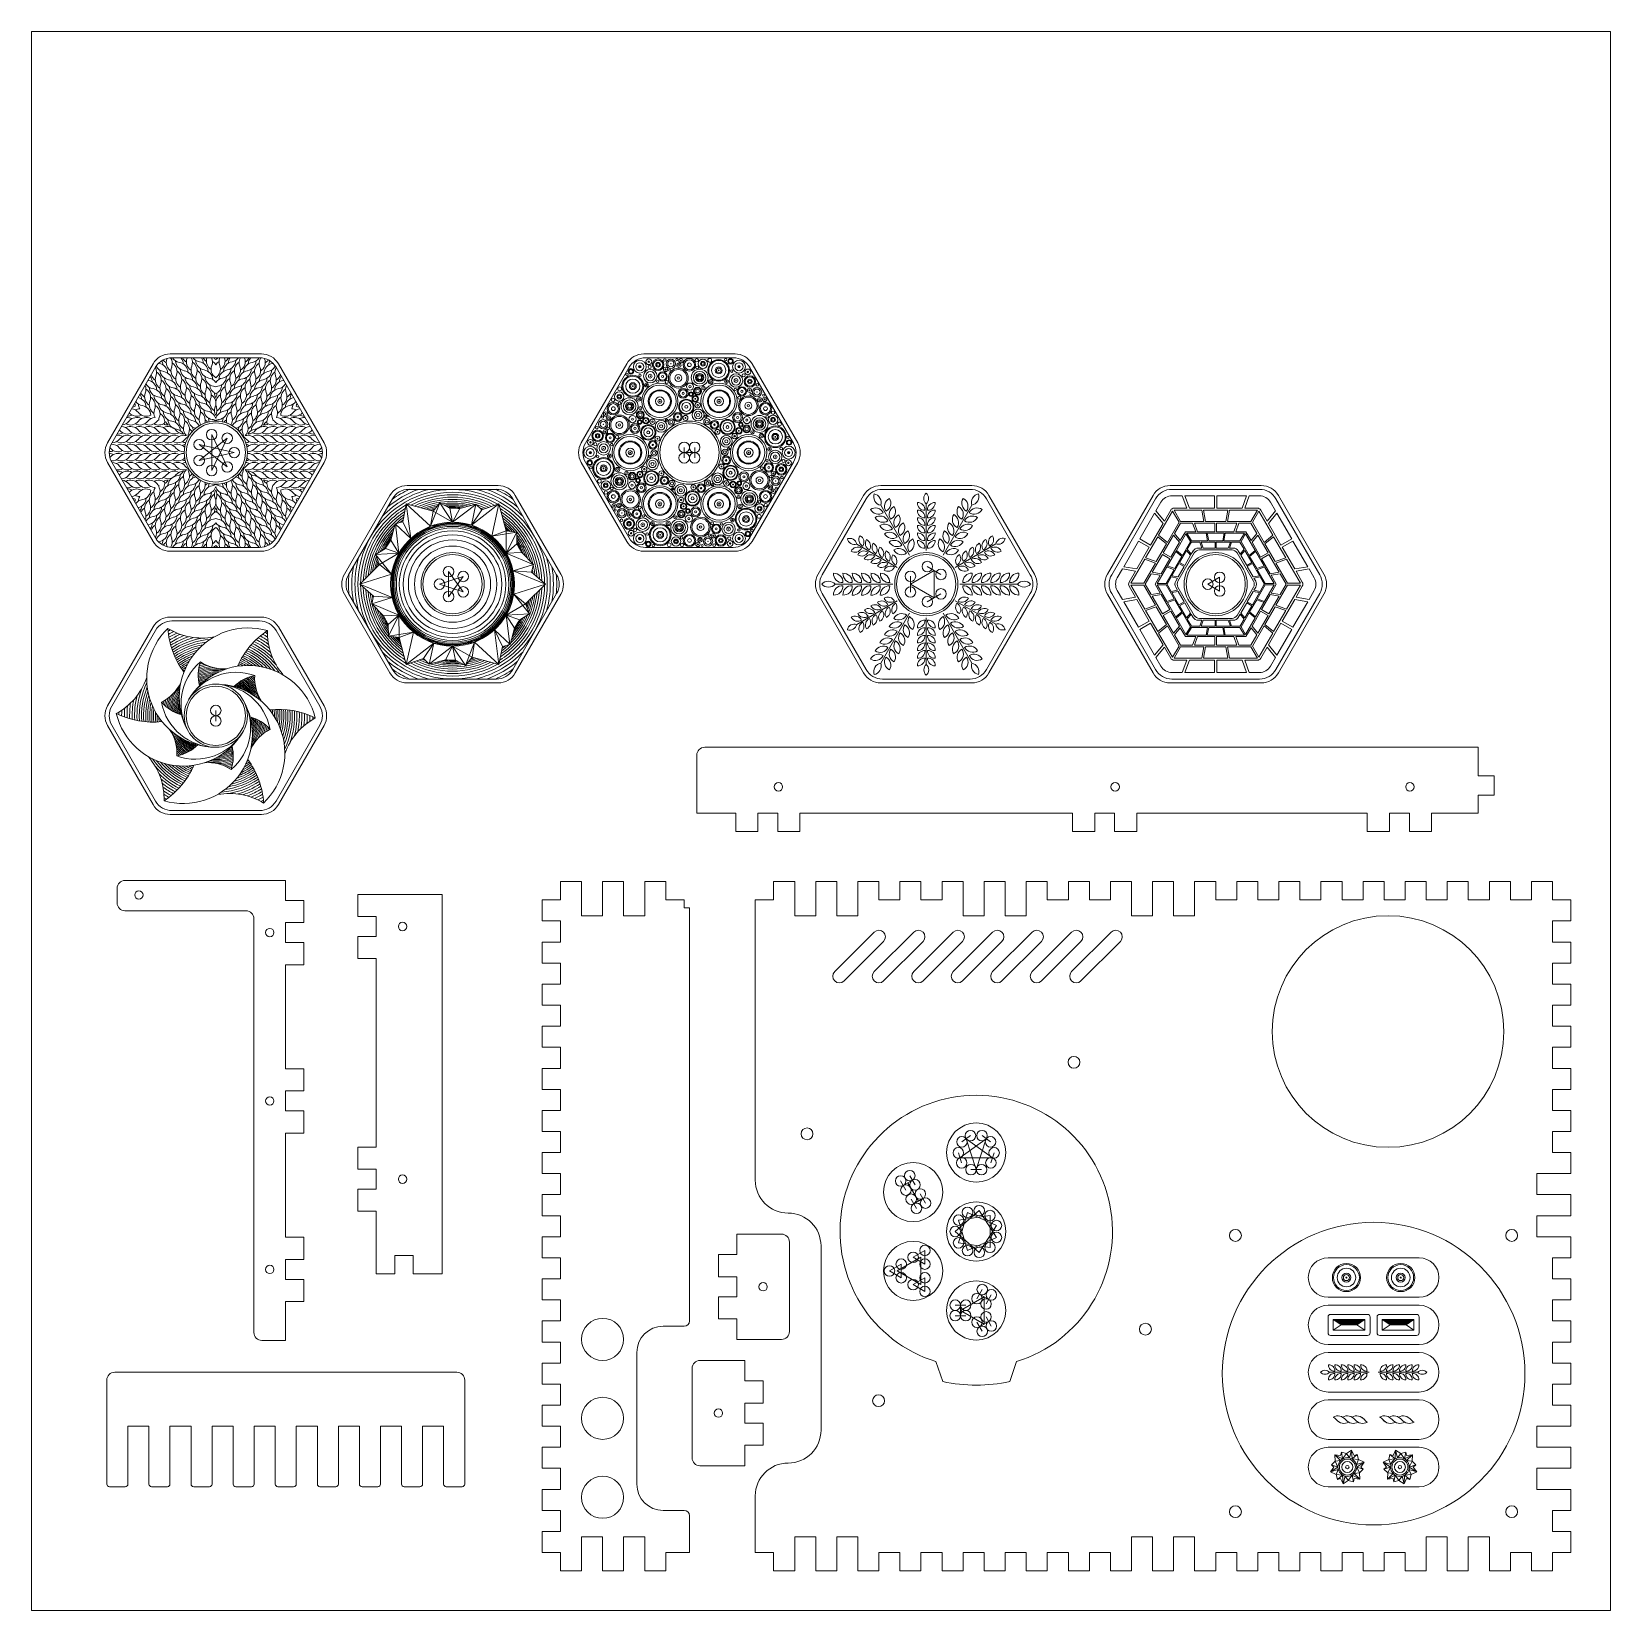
# Model space of a CAD drawing. Header units: millimetres. Extents: x -450 to 150, y -660 to -60.
import ezdxf

# ---------------------------------------------------------------- set-up
doc = ezdxf.new("R2010")
doc.units = ezdxf.units.MM
doc.layers.add('Cut', color=1, linetype='Continuous', lineweight=0, true_color=0xff0000)
doc.layers.add('Vector_Score', color=5, linetype='Continuous', lineweight=0, true_color=0x0000ff)

msp = doc.modelspace()

# ---------------------------------------------------------------- linework, layer by layer
at = {"layer": 'Cut'}
for p, q in [((-450, -60), (-450, -660)), ((-450, -60), (150, -60)), ((150, -660), (150, -60)), ((-362.68, -182.5), (-397.32, -182.5)), ((-182.68, -182.5), (-217.32, -182.5)), ((-403.82, -186.25), (-421.14, -216.25)), ((-338.86, -216.25), (-356.18, -186.25)), ((-223.82, -186.25), (-241.14, -216.25)), ((-158.86, -216.25), (-176.18, -186.25)), ((-421.14, -223.75), (-403.82, -253.75)), ((-356.18, -253.75), (-338.86, -223.75)), ((-241.14, -223.75), (-223.82, -253.75)), ((-176.18, -253.75), (-158.86, -223.75)), ((-272.68, -232.5), (-307.32, -232.5)), ((-127.32, -232.5), (-92.68, -232.5)), ((17.32, -232.5), (-17.32, -232.5)), ((-313.82, -236.25), (-331.14, -266.25)), ((-248.86, -266.25), (-266.18, -236.25)), ((-151.14, -266.25), (-133.82, -236.25)), ((-86.18, -236.25), (-68.86, -266.25)), ((-23.82, -236.25), (-41.14, -266.25)), ((41.14, -266.25), (23.82, -236.25)), ((-397.32, -257.5), (-362.68, -257.5)), ((-217.32, -257.5), (-182.68, -257.5)), ((-331.14, -273.75), (-313.82, -303.75)), ((-266.18, -303.75), (-248.86, -273.75)), ((-133.82, -303.75), (-151.14, -273.75)), ((-68.86, -273.75), (-86.18, -303.75)), ((-41.14, -273.75), (-23.82, -303.75)), ((23.82, -303.75), (41.14, -273.75)), ((-403.82, -286.25), (-421.14, -316.25)), ((-362.68, -282.5), (-397.32, -282.5)), ((-338.86, -316.25), (-356.18, -286.25)), ((-307.32, -307.5), (-272.68, -307.5)), ((-92.68, -307.5), (-127.32, -307.5)), ((-17.32, -307.5), (17.32, -307.5)), ((-421.14, -323.75), (-403.82, -353.75)), ((-356.18, -353.75), (-338.86, -323.75)), ((-197.2, -357), (-197.2, -335)), ((99.8, -332), (-194.2, -332)), ((99.8, -332), (99.8, -342.8)), ((99.8, -342.8), (105.8, -342.8)), ((105.8, -342.8), (105.8, -350.2)), ((99.8, -350.2), (99.8, -357)), ((105.8, -350.2), (99.8, -350.2)), ((-397.32, -357.5), (-362.68, -357.5)), ((-197.2, -357), (-190, -357)), ((-190, -357), (-182.4, -357)), ((-182.4, -357), (-182.4, -364)), ((-174, -357), (-166.4, -357)), ((-174, -364), (-174, -357)), ((-166.4, -357), (-166.4, -364)), ((-158, -357), (-54.4, -357)), ((-158, -364), (-158, -357)), ((-54.4, -357), (-54.4, -364)), ((-46, -357), (-38.4, -357)), ((-46, -364), (-46, -357)), ((-38.4, -357), (-38.4, -364)), ((-30, -357), (57.6, -357)), ((-30, -364), (-30, -357)), ((57.6, -357), (57.6, -364)), ((66, -357), (73.6, -357)), ((66, -364), (66, -357)), ((73.6, -357), (73.6, -364)), ((82, -357), (89.6, -357)), ((82, -364), (82, -357)), ((89.6, -357), (99.8, -357)), ((-182.4, -364), (-174, -364)), ((-166.4, -364), (-158, -364)), ((-54.4, -364), (-46, -364)), ((-38.4, -364), (-30, -364)), ((57.6, -364), (66, -364)), ((73.6, -364), (82, -364)), ((-353.5, -382.6), (-414.5, -382.6)), ((-353.5, -390.2), (-353.5, -382.6)), ((-249, -390), (-249, -383)), ((-249, -383), (-241, -383)), ((-241, -383), (-241, -396)), ((-233, -396), (-233, -383)), ((-233, -383), (-225, -383)), ((-225, -383), (-225, -396)), ((-217, -396), (-217, -383)), ((-217, -383), (-209, -383)), ((-209, -383), (-209, -390)), ((-168, -390), (-168, -383)), ((-168, -383), (-160, -383)), ((-160, -383), (-160, -396)), ((-152, -396), (-152, -383)), ((-152, -383), (-144, -383)), ((-144, -383), (-144, -396)), ((-136, -396), (-136, -383)), ((-136, -383), (-128, -383)), ((-128, -383), (-128, -390)), ((-120, -390), (-120, -383)), ((-120, -383), (-112, -383)), ((-112, -383), (-112, -390)), ((-104, -390), (-104, -383)), ((-104, -383), (-96, -383)), ((-96, -383), (-96, -396)), ((-88, -396), (-88, -383)), ((-88, -383), (-80, -383)), ((-80, -383), (-80, -396)), ((-72, -396), (-72, -383)), ((-72, -383), (-64, -383)), ((-64, -383), (-64, -390)), ((-56, -390), (-56, -383)), ((-56, -383), (-48, -383)), ((-48, -383), (-48, -390)), ((-40, -390), (-40, -383)), ((-40, -383), (-32, -383)), ((-32, -383), (-32, -396)), ((-24, -396), (-24, -383)), ((-24, -383), (-16, -383)), ((-16, -383), (-16, -396)), ((-8, -396), (-8, -383)), ((-8, -383), (0, -383)), ((0, -383), (0, -390)), ((8, -390), (8, -383)), ((8, -383), (16, -383)), ((16, -383), (16, -390)), ((24, -390), (24, -383)), ((24, -383), (32, -383)), ((32, -383), (32, -390)), ((40, -390), (40, -383)), ((40, -383), (48, -383)), ((48, -383), (48, -390)), ((56, -390), (56, -383)), ((56, -383), (64, -383)), ((64, -383), (64, -390)), ((72, -390), (72, -383)), ((72, -383), (80, -383)), ((80, -383), (80, -390)), ((88, -390), (88, -383)), ((88, -383), (96, -383)), ((96, -383), (96, -390)), ((104, -390), (104, -383)), ((104, -383), (112, -383)), ((112, -383), (112, -390)), ((120, -390), (120, -383)), ((120, -383), (128, -383)), ((128, -390), (128, -383)), ((-417.5, -385.6), (-417.5, -391.12)), ((-326, -387.9), (-294, -387.9)), ((-326, -396.3), (-326, -387.9)), ((-294, -387.9), (-294, -532.1)), ((-256, -398), (-256, -390)), ((-256, -390), (-249, -390)), ((-209, -390), (-202, -390)), ((-202, -393), (-202, -390)), ((-175, -390), (-168, -390)), ((-175, -496.5), (-175, -390)), ((-128, -390), (-120, -390)), ((-112, -390), (-104, -390)), ((-64, -390), (-56, -390)), ((-48, -390), (-40, -390)), ((0, -390), (8, -390)), ((16, -390), (24, -390)), ((32, -390), (40, -390)), ((64, -390), (72, -390)), ((112, -390), (120, -390)), ((-368.5, -394.12), (-414.5, -394.12)), ((-346.5, -390.2), (-353.5, -390.2)), ((-346.5, -398.6), (-346.5, -390.2)), ((-241, -396), (-233, -396)), ((-225, -396), (-217, -396)), ((-200, -393), (-202, -393)), ((-200, -393), (-200, -550)), ((-175, -392), (-175, -392)), ((-160, -396), (-152, -396)), ((-144, -396), (-136, -396)), ((-96, -396), (-88, -396)), ((-80, -396), (-72, -396)), ((-32, -396), (-24, -396)), ((-16, -396), (-8, -396)), ((48, -390), (56, -390)), ((80, -390), (88, -390)), ((96, -390), (104, -390)), ((135, -390), (128, -390)), ((135, -398), (135, -390)), ((-365.5, -554.4), (-365.5, -397.12)), ((-353.5, -406.2), (-353.5, -398.6)), ((-353.5, -398.6), (-346.5, -398.6)), ((-319, -396.3), (-326, -396.3)), ((-319, -403.9), (-319, -396.3)), ((-249, -398), (-256, -398)), ((-249, -406), (-249, -398)), ((128, -398), (135, -398)), ((128, -406), (128, -398)), ((-346.5, -406.2), (-353.5, -406.2)), ((-346.5, -414.6), (-346.5, -406.2)), ((-326, -403.9), (-319, -403.9)), ((-326, -412.3), (-326, -403.9)), ((-256, -414), (-256, -406)), ((-256, -406), (-249, -406)), ((-144.77, -417.23), (-129.77, -402.23)), ((-141.23, -420.77), (-126.23, -405.77)), ((-129.77, -417.23), (-114.77, -402.23)), ((-126.23, -420.77), (-111.23, -405.77)), ((-114.77, -417.23), (-99.77, -402.23)), ((-111.23, -420.77), (-96.23, -405.77)), ((-99.77, -417.23), (-84.77, -402.23)), ((-96.23, -420.77), (-81.23, -405.77)), ((-84.77, -417.23), (-69.77, -402.23)), ((-81.23, -420.77), (-66.23, -405.77)), ((-69.77, -417.23), (-54.77, -402.23)), ((-66.23, -420.77), (-51.23, -405.77)), ((-54.77, -417.23), (-39.77, -402.23)), ((-51.23, -420.77), (-36.23, -405.77)), ((135, -406), (128, -406)), ((135, -414), (135, -406)), ((-319, -412.3), (-326, -412.3)), ((-319, -483.9), (-319, -412.3)), ((-249, -414), (-256, -414)), ((-353.5, -414.6), (-346.5, -414.6)), ((-353.5, -454.2), (-353.5, -414.6)), ((-249, -422), (-249, -414)), ((128, -414), (135, -414)), ((128, -422), (128, -414)), ((-256, -430), (-256, -422)), ((-256, -422), (-249, -422)), ((135, -422), (128, -422)), ((135, -430), (135, -422)), ((-249, -430), (-256, -430)), ((-249, -438), (-249, -430)), ((128, -430), (135, -430)), ((128, -438), (128, -430)), ((-256, -446), (-256, -438)), ((-256, -438), (-249, -438)), ((135, -438), (128, -438)), ((135, -446), (135, -438)), ((-249, -446), (-256, -446)), ((-249, -454), (-249, -446)), ((128, -446), (135, -446)), ((128, -454), (128, -446)), ((-346.5, -454.2), (-353.5, -454.2)), ((-346.5, -462.6), (-346.5, -454.2)), ((-256, -462), (-256, -454)), ((-256, -454), (-249, -454)), ((135, -454), (128, -454)), ((135, -462), (135, -454)), ((-249, -462), (-256, -462)), ((-249, -470), (-249, -462)), ((-353.5, -470.2), (-353.5, -462.6)), ((-353.5, -462.6), (-346.5, -462.6)), ((128, -462), (135, -462)), ((128, -470), (128, -462)), ((-346.5, -470.2), (-353.5, -470.2)), ((-346.5, -478.6), (-346.5, -470.2)), ((-256, -478), (-256, -470)), ((-256, -470), (-249, -470)), ((135, -470), (128, -470)), ((135, -478), (135, -470)), ((-353.5, -486.2), (-353.5, -478.6)), ((-353.5, -478.6), (-346.5, -478.6)), ((-249, -478), (-256, -478)), ((-249, -486), (-249, -478)), ((128, -478), (135, -478)), ((128, -486), (128, -478)), ((-326, -483.9), (-319, -483.9)), ((-326, -492.3), (-326, -483.9)), ((-256, -494), (-256, -486)), ((-256, -486), (-249, -486)), ((135, -486), (128, -486)), ((135, -494), (135, -486)), ((-353.5, -510.6), (-353.5, -486.2)), ((-319, -492.3), (-326, -492.3)), ((-319, -499.9), (-319, -492.3)), ((-249, -494), (-256, -494)), ((-249, -502), (-249, -494)), ((122, -494), (135, -494)), ((122, -502), (122, -494)), ((-326, -499.9), (-319, -499.9)), ((-326, -508.3), (-326, -499.9)), ((-256, -510), (-256, -502)), ((-256, -502), (-249, -502)), ((135, -502), (122, -502)), ((135, -510), (135, -502)), ((-319, -508.3), (-326, -508.3)), ((-319, -532.1), (-319, -508.3)), ((-249, -510), (-256, -510)), ((-249, -518), (-249, -510)), ((122, -510), (135, -510)), ((-353.5, -518.2), (-353.5, -510.6)), ((122, -518), (122, -510)), ((-346.5, -518.2), (-353.5, -518.2)), ((-346.5, -526.6), (-346.5, -518.2)), ((-256, -526), (-256, -518)), ((-256, -518), (-249, -518)), ((-182, -517), (-182, -524.8)), ((-182, -517), (-165, -517)), ((-162, -520), (-162, -554)), ((-150, -591.5), (-150, -521.5)), ((135, -518), (122, -518)), ((135, -526), (135, -518)), ((-353.5, -534.2), (-353.5, -526.6)), ((-353.5, -526.6), (-346.5, -526.6)), ((-305, -525.1), (-312, -525.1)), ((-312, -525.1), (-312, -532.1)), ((-305, -532.1), (-305, -525.1)), ((-249, -526), (-256, -526)), ((-249, -534), (-249, -526)), ((-182, -524.8), (-189, -524.8)), ((-189, -524.8), (-189, -533.2)), ((77.32, -526), (42.68, -526)), ((128, -526), (135, -526)), ((128, -534), (128, -526)), ((-312, -532.1), (-319, -532.1)), ((-294, -532.1), (-305, -532.1)), ((-256, -542), (-256, -534)), ((-256, -534), (-249, -534)), ((-189, -533.2), (-182, -533.2)), ((-182, -533.2), (-182, -540.8)), ((135, -534), (128, -534)), ((135, -542), (135, -534)), ((-346.5, -534.2), (-353.5, -534.2)), ((-346.5, -542.6), (-346.5, -534.2)), ((-353.5, -557.4), (-353.5, -542.6)), ((-353.5, -542.6), (-346.5, -542.6)), ((-249, -542), (-256, -542)), ((-249, -550), (-249, -542)), ((-182, -540.8), (-189, -540.8)), ((-189, -540.8), (-189, -549.2)), ((77.32, -541), (42.68, -541)), ((42.68, -544), (77.32, -544)), ((77.32, -544), (77.32, -544)), ((128, -542), (135, -542)), ((128, -550), (128, -542)), ((-256, -558), (-256, -550)), ((-256, -550), (-249, -550)), ((-202, -552), (-210, -552)), ((-189, -549.2), (-182, -549.2)), ((-182, -549.2), (-182, -557)), ((135, -550), (128, -550)), ((135, -558), (135, -550)), ((-362.5, -557.4), (-353.5, -557.4)), ((-249, -558), (-256, -558)), ((-249, -566), (-249, -558)), ((-182, -557), (-165, -557)), ((-220, -562), (-220, -612)), ((42.68, -559), (77.32, -559)), ((42.68, -562), (77.32, -562)), ((128, -558), (135, -558)), ((128, -566), (128, -558)), ((-418.4, -569.48), (-288.4, -569.48)), ((-256, -574), (-256, -566)), ((-256, -566), (-249, -566)), ((-199, -568), (-199, -602)), ((-179, -565), (-196, -565)), ((-179, -565), (-179, -572.8)), ((-106.3, -565.45), (-103.75, -572.99)), ((-75.7, -565.45), (-78.25, -572.99)), ((135, -566), (128, -566)), ((135, -574), (135, -566)), ((-421.4, -611.98), (-421.4, -572.48)), ((-285.4, -589.98), (-285.4, -572.48)), ((-249, -574), (-256, -574)), ((-249, -582), (-249, -574)), ((-179, -572.8), (-172, -572.8)), ((-172, -572.8), (-172, -581.2)), ((128, -574), (135, -574)), ((128, -582), (128, -574)), ((-256, -590), (-256, -582)), ((-256, -582), (-249, -582)), ((-179, -581.2), (-179, -588.8)), ((-172, -581.2), (-179, -581.2)), ((42.68, -577), (77.32, -577)), ((42.68, -580), (77.32, -580)), ((135, -582), (128, -582)), ((135, -590), (135, -582)), ((-413.4, -589.98), (-413.4, -611.98)), ((-405.4, -589.98), (-413.4, -589.98)), ((-405.4, -611.98), (-405.4, -589.98)), ((-397.4, -589.98), (-397.4, -611.98)), ((-389.4, -589.98), (-397.4, -589.98)), ((-389.4, -611.98), (-389.4, -589.98)), ((-381.4, -589.98), (-381.4, -611.98)), ((-373.4, -589.98), (-381.4, -589.98)), ((-373.4, -611.98), (-373.4, -589.98)), ((-365.4, -589.98), (-365.4, -611.98)), ((-357.4, -589.98), (-365.4, -589.98)), ((-357.4, -611.98), (-357.4, -589.98)), ((-349.4, -589.98), (-349.4, -611.98)), ((-341.4, -589.98), (-349.4, -589.98)), ((-341.4, -611.98), (-341.4, -589.98)), ((-333.4, -589.98), (-333.4, -611.98)), ((-325.4, -589.98), (-333.4, -589.98)), ((-325.4, -611.98), (-325.4, -589.98)), ((-317.4, -589.98), (-317.4, -611.98)), ((-309.4, -589.98), (-317.4, -589.98)), ((-309.4, -611.98), (-309.4, -589.98)), ((-301.4, -589.98), (-301.4, -611.98)), ((-293.4, -589.98), (-301.4, -589.98)), ((-293.4, -611.98), (-293.4, -589.98)), ((-285.4, -589.98), (-285.4, -611.98)), ((-249, -590), (-256, -590)), ((-249, -598), (-249, -590)), ((-179, -588.8), (-172, -588.8)), ((-172, -588.8), (-172, -597.2)), ((122, -590), (135, -590)), ((122, -598), (122, -590)), ((-256, -606), (-256, -598)), ((-256, -598), (-249, -598)), ((-179, -597.2), (-179, -605)), ((-172, -597.2), (-179, -597.2)), ((77.32, -595), (42.68, -595)), ((42.68, -598), (77.32, -598)), ((135, -598), (122, -598)), ((135, -606), (135, -598)), ((-249, -606), (-256, -606)), ((-249, -614), (-249, -606)), ((-179, -605), (-196, -605)), ((122, -606), (135, -606)), ((122, -614), (122, -606)), ((-414.4, -612.98), (-420.4, -612.98)), ((-398.4, -612.98), (-404.4, -612.98)), ((-382.4, -612.98), (-388.4, -612.98)), ((-366.4, -612.98), (-372.4, -612.98)), ((-350.4, -612.98), (-356.4, -612.98)), ((-334.4, -612.98), (-340.4, -612.98)), ((-318.4, -612.98), (-324.4, -612.98)), ((-302.4, -612.98), (-308.4, -612.98)), ((-286.4, -612.98), (-292.4, -612.98)), ((-256, -622), (-256, -614)), ((-256, -614), (-249, -614)), ((-175, -638), (-175, -616.5)), ((42.68, -613), (77.32, -613)), ((135, -614), (122, -614)), ((135, -622), (135, -614)), ((-249, -622), (-256, -622)), ((-249, -630), (-249, -622)), ((-210, -622), (-202, -622)), ((-200, -624), (-200, -638)), ((128, -622), (135, -622)), ((128, -630), (128, -622)), ((-256, -638), (-256, -630)), ((-256, -630), (-249, -630)), ((-241, -632), (-241, -645)), ((-233, -632), (-241, -632)), ((-233, -645), (-233, -632)), ((-225, -632), (-225, -645)), ((-217, -632), (-225, -632)), ((-217, -645), (-217, -632)), ((-160, -632), (-160, -645)), ((-152, -632), (-160, -632)), ((-152, -645), (-152, -632)), ((-144, -632), (-144, -645)), ((-136, -632), (-144, -632)), ((-136, -645), (-136, -632)), ((-32, -632), (-32, -645)), ((-24, -632), (-32, -632)), ((-24, -645), (-24, -632)), ((-16, -632), (-16, -645)), ((-8, -632), (-16, -632)), ((-8, -645), (-8, -632)), ((80, -632), (80, -645)), ((88, -632), (80, -632)), ((88, -645), (88, -632)), ((96, -632), (96, -645)), ((104, -632), (96, -632)), ((104, -645), (104, -632)), ((135, -630), (128, -630)), ((135, -638), (135, -630)), ((-249, -638), (-256, -638)), ((-249, -645), (-249, -638)), ((-209, -638), (-209, -645)), ((-200, -638), (-209, -638)), ((-168, -638), (-175, -638)), ((-168, -645), (-168, -638)), ((-128, -638), (-128, -645)), ((-120, -638), (-128, -638)), ((-120, -645), (-120, -638)), ((-112, -638), (-112, -645)), ((-104, -638), (-112, -638)), ((-104, -645), (-104, -638)), ((-96, -638), (-96, -645)), ((-88, -638), (-96, -638)), ((-88, -645), (-88, -638)), ((-80, -638), (-80, -645)), ((-72, -638), (-80, -638)), ((-72, -645), (-72, -638)), ((-64, -638), (-64, -645)), ((-56, -638), (-64, -638)), ((-56, -645), (-56, -638)), ((-48, -638), (-48, -645)), ((-40, -638), (-48, -638)), ((-40, -645), (-40, -638)), ((0, -638), (0, -645)), ((8, -638), (0, -638)), ((8, -645), (8, -638)), ((16, -638), (16, -645)), ((24, -638), (16, -638)), ((24, -645), (24, -638)), ((32, -638), (32, -645)), ((40, -638), (32, -638)), ((40, -645), (40, -638)), ((48, -638), (48, -645)), ((56, -638), (48, -638)), ((56, -645), (56, -638)), ((64, -638), (64, -645)), ((72, -638), (64, -638)), ((72, -645), (72, -638)), ((112, -638), (112, -645)), ((120, -638), (112, -638)), ((120, -645), (120, -638)), ((128, -638), (128, -645)), ((128, -638), (135, -638)), ((-241, -645), (-249, -645)), ((-225, -645), (-233, -645)), ((-209, -645), (-217, -645)), ((-160, -645), (-168, -645)), ((-144, -645), (-152, -645)), ((-128, -645), (-136, -645)), ((-112, -645), (-120, -645)), ((-96, -645), (-104, -645)), ((-80, -645), (-88, -645)), ((-64, -645), (-72, -645)), ((-48, -645), (-56, -645)), ((-32, -645), (-40, -645)), ((-16, -645), (-24, -645)), ((0, -645), (-8, -645)), ((16, -645), (8, -645)), ((32, -645), (24, -645)), ((48, -645), (40, -645)), ((64, -645), (56, -645)), ((80, -645), (72, -645)), ((96, -645), (88, -645)), ((112, -645), (104, -645)), ((128, -645), (120, -645)), ((-450, -660), (150, -660))]:
    msp.add_line(p, q, dxfattribs=at)
for centre, radius in [((-380, -220), 11.25), ((-200, -220), 11.25), ((-290, -270), 11.25), ((-110, -270), 11.25), ((0, -270), 11.25), ((-380, -320), 11.25), ((-166.2, -347), 1.6), ((-38.2, -347), 1.6), ((73.8, -347), 1.6), ((-409.22, -388.12), 1.6), ((65.5, -440), 44), ((-359.5, -402.4), 1.6), ((-309, -400.1), 1.6), ((-53.88, -451.7), 2.25), ((-359.5, -466.4), 1.6), ((-155.3, -478.88), 2.25), ((-91, -486), 11.25), ((-115, -501), 11.25), ((-309, -496.1), 1.6), ((-91, -516), 11.25), ((60, -570), 57.5), ((7.5, -517.5), 2.25), ((112.5, -517.5), 2.25), ((-115, -531), 11.25), ((-359.5, -530.4), 1.6), ((-172, -537), 1.6), ((-91, -546), 11.25), ((-233, -557), 8), ((-26.7, -553.12), 2.25), ((-233, -587), 8), ((-128.12, -580.3), 2.25), ((-189, -585), 1.6), ((-233, -617), 8), ((7.5, -622.5), 2.25), ((112.5, -622.5), 2.25)]:
    msp.add_circle(centre, radius, dxfattribs=at)
for centre, radius, start, end in [((-397.32, -190), 7.5, 90, 150), ((-362.68, -190), 7.5, 30, 90), ((-217.32, -190), 7.5, 90, 150), ((-182.68, -190), 7.5, 30, 90), ((-414.64, -220), 7.5, 150, 210), ((-345.36, -220), 7.5, 330, 30), ((-234.64, -220), 7.5, 150, 210), ((-165.36, -220), 7.5, 330, 30), ((-307.32, -240), 7.5, 90, 150), ((-272.68, -240), 7.5, 30, 90), ((-127.32, -240), 7.5, 90, 150), ((-92.68, -240), 7.5, 30, 90), ((-17.32, -240), 7.5, 90, 150), ((17.32, -240), 7.5, 30, 90), ((-397.32, -250), 7.5, 210, 270), ((-362.68, -250), 7.5, 270, 330), ((-217.32, -250), 7.5, 210, 270), ((-182.68, -250), 7.5, 270, 330), ((-324.64, -270), 7.5, 150, 210), ((-255.36, -270), 7.5, 330, 30), ((-144.64, -270), 7.5, 150, 210), ((-75.36, -270), 7.5, 330, 30), ((-34.64, -270), 7.5, 150, 210), ((34.64, -270), 7.5, 330, 30), ((-397.32, -290), 7.5, 90, 150), ((-362.68, -290), 7.5, 30, 90), ((-307.32, -300), 7.5, 210, 270), ((-272.68, -300), 7.5, 270, 330), ((-127.32, -300), 7.5, 210, 270), ((-92.68, -300), 7.5, 270, 330), ((-17.32, -300), 7.5, 210, 270), ((17.32, -300), 7.5, 270, 330), ((-414.64, -320), 7.5, 150, 210), ((-345.36, -320), 7.5, 330, 30), ((-194.2, -335), 3, 90, 180), ((-397.32, -350), 7.5, 210, 270), ((-362.68, -350), 7.5, 270, 330), ((-414.5, -385.6), 3, 90, 180), ((-414.5, -391.12), 3, 180, 270), ((-368.5, -397.12), 3, 0, 90), ((-128, -404), 2.5, 315, 135), ((-113, -404), 2.5, 315, 135), ((-98, -404), 2.5, 315, 135), ((-83, -404), 2.5, 315, 135), ((-68, -404), 2.5, 315, 135), ((-53, -404), 2.5, 315, 135), ((-38, -404), 2.5, 315, 135), ((-143, -419), 2.5, 135, 315), ((-128, -419), 2.5, 135, 315), ((-113, -419), 2.5, 135, 315), ((-98, -419), 2.5, 135, 315), ((-83, -419), 2.5, 135, 315), ((-68, -419), 2.5, 135, 315), ((-53, -419), 2.5, 135, 315), ((-91, -516), 51.77, 287.19151, 252.80849), ((-162.5, -496.5), 12.5, 180, 270), ((-162.5, -521.5), 12.5, 0, 90), ((-165, -520), 3, 0, 90), ((42.68, -533.5), 7.5, 90, 270), ((77.32, -533.5), 7.5, 270, 90), ((42.68, -551.5), 7.5, 90, 270), ((77.32, -551.5), 7.5, 270, 90), ((-210, -562), 10, 90, 180), ((-202, -550), 2, 270, 0), ((-362.5, -554.4), 3, 180, 270), ((-165, -554), 3, 270, 0), ((42.68, -569.5), 7.5, 90, 270), ((77.32, -569.5), 7.5, 270, 90), ((-418.4, -572.48), 3, 90, 180), ((-288.4, -572.48), 3, 0, 90), ((-196, -568), 3, 90, 180), ((-91, -516), 58.4, 257.38965, 282.61035), ((42.68, -587.5), 7.5, 90, 270), ((77.32, -587.5), 7.5, 270, 90), ((-162.5, -591.5), 12.5, 270, 0), ((42.68, -605.5), 7.5, 90, 270), ((77.32, -605.5), 7.5, 270, 90), ((-196, -602), 3, 180, 270), ((-162.5, -616.5), 12.5, 90, 180), ((-420.4, -611.98), 1, 180, 270), ((-414.4, -611.98), 1, 270, 0), ((-404.4, -611.98), 1, 180, 270), ((-398.4, -611.98), 1, 270, 0), ((-388.4, -611.98), 1, 180, 270), ((-382.4, -611.98), 1, 270, 0), ((-372.4, -611.98), 1, 180, 270), ((-366.4, -611.98), 1, 270, 0), ((-356.4, -611.98), 1, 180, 270), ((-350.4, -611.98), 1, 270, 0), ((-340.4, -611.98), 1, 180, 270), ((-334.4, -611.98), 1, 270, 0), ((-324.4, -611.98), 1, 180, 270), ((-318.4, -611.98), 1, 270, 0), ((-308.4, -611.98), 1, 180, 270), ((-302.4, -611.98), 1, 270, 0), ((-292.4, -611.98), 1, 180, 270), ((-286.4, -611.98), 1, 270, 0), ((-210, -612), 10, 180, 270), ((-202, -624), 2, 0, 90)]:
    msp.add_arc(centre, radius, start, end, dxfattribs=at)
at = {"layer": 'Vector_Score'}
for p, q in [((-396.65, -183.96), (-363.35, -183.96)), ((-216.65, -183.96), (-183.35, -183.96)), ((-419.53, -216.4), (-402.89, -187.56)), ((-357.11, -187.56), (-340.47, -216.4)), ((-239.53, -216.4), (-222.89, -187.56)), ((-177.11, -187.56), (-160.47, -216.4)), ((-375.64, -214.53), (-386.31, -223.04)), ((-375.64, -225.47), (-381.56, -213.18)), ((-381.56, -213.18), (-381.56, -226.82)), ((-381.56, -226.82), (-375.64, -214.53)), ((-373, -220), (-386.31, -216.96)), ((-386.31, -216.96), (-375.64, -225.47)), ((-386.31, -223.04), (-373, -220)), ((-202, -218), (-202, -222)), ((-198, -220), (-202, -220)), ((-198, -218), (-198, -222)), ((-402.89, -252.44), (-419.53, -223.6)), ((-340.47, -223.6), (-357.11, -252.44)), ((-222.89, -252.44), (-239.53, -223.6)), ((-160.47, -223.6), (-177.11, -252.44)), ((-306.65, -233.96), (-273.35, -233.96)), ((-126.65, -233.96), (-93.35, -233.96)), ((-16.65, -233.96), (16.65, -233.96)), ((-329.53, -266.4), (-312.89, -237.56)), ((-307.62, -239.47), (-308.9, -246.27)), ((-307.62, -239.47), (-297.38, -242.22)), ((-307.62, -239.47), (-298.38, -247.99)), ((-307.62, -239.47), (-305.86, -252.59)), ((-294.88, -239.04), (-298.38, -247.99)), ((-297.38, -242.22), (-294.88, -239.04)), ((-294.88, -239.04), (-291.06, -241.17)), ((-290, -246.45), (-294.88, -239.04)), ((-281.16, -239.78), (-290, -246.45)), ((-281.12, -239.62), (-287.27, -241.27)), ((-272.38, -239.47), (-282.86, -247.56)), ((-282.86, -247.56), (-281.12, -239.62)), ((-278.9, -241.77), (-281.12, -239.62)), ((-272.38, -239.47), (-278.9, -241.77)), ((-272.38, -239.47), (-275.13, -251.74)), ((-272.38, -239.47), (-269.63, -249.72)), ((-267.11, -237.56), (-250.47, -266.4)), ((-149.53, -266.4), (-132.89, -237.56)), ((-110.01, -239.48), (-110, -257.25)), ((-87.11, -237.56), (-70.47, -266.4)), ((-39.53, -266.4), (-22.89, -237.56)), ((-20.81, -238.82), (-22.74, -242.16)), ((-12.74, -236.39), (-16.59, -236.39)), ((-11.01, -241.12), (-12.74, -236.39)), ((-0.47, -236.39), (-11.73, -236.39)), ((-10.01, -241.12), (-11.73, -236.39)), ((-0.47, -241.12), (-0.47, -236.39)), ((11.73, -236.39), (0.47, -236.39)), ((0.47, -241.12), (0.47, -236.39)), ((10.01, -241.12), (11.73, -236.39)), ((11.01, -241.12), (12.74, -236.39)), ((16.59, -236.39), (12.74, -236.39)), ((22.74, -242.16), (20.81, -238.82)), ((22.89, -237.56), (39.53, -266.4)), ((-298.38, -247.99), (-297.38, -242.22)), ((-297.38, -242.22), (-290, -246.45)), ((-291.06, -241.17), (-290, -241.17)), ((-291.06, -241.17), (-290, -246.45)), ((-287.27, -241.27), (-290, -241.17)), ((-287.27, -241.27), (-290, -246.45)), ((-278.9, -241.77), (-282.86, -247.56)), ((-127.32, -240.01), (-116.38, -258.96)), ((-92.69, -240), (-103.63, -258.96)), ((-23.24, -243.03), (-28.87, -252.78)), ((-20.01, -246.89), (-23.24, -243.03)), ((-19.5, -246.02), (-22.74, -242.16)), ((-16.4, -242.25), (-21.68, -251.39)), ((-17.11, -241.87), (-19.5, -246.02)), ((-13.95, -246.49), (-16.4, -242.25)), ((-5.28, -241.92), (-15.83, -241.92)), ((-13.38, -246.17), (-15.83, -241.92)), ((-11.01, -241.12), (-15.81, -241.12)), ((-0.47, -241.12), (-10.01, -241.12)), ((-4.53, -246.17), (-5.28, -241.92)), ((4.62, -241.92), (-4.62, -241.92)), ((-3.87, -246.17), (-4.62, -241.92)), ((10.01, -241.12), (0.47, -241.12)), ((3.87, -246.17), (4.62, -241.92)), ((4.53, -246.17), (5.28, -241.92)), ((15.83, -241.92), (5.28, -241.92)), ((15.81, -241.12), (11.01, -241.12)), ((13.38, -246.17), (15.83, -241.92)), ((13.95, -246.49), (16.4, -242.25)), ((21.68, -251.39), (16.4, -242.25)), ((19.5, -246.02), (17.11, -241.87)), ((19.5, -246.02), (22.74, -242.16)), ((20.01, -246.89), (23.24, -243.03)), ((28.87, -252.78), (23.24, -243.03)), ((-311.87, -247.12), (-313.52, -253.27)), ((-308.9, -246.27), (-311.87, -247.12)), ((-305.86, -252.59), (-311.87, -247.12)), ((-311.75, -247.23), (-310.4, -258.22)), ((-308.9, -246.27), (-305.86, -252.59)), ((-305.86, -252.59), (-298.38, -247.99)), ((-298.38, -247.99), (-290, -246.45)), ((-290, -246.45), (-282.86, -247.56)), ((-282.86, -247.56), (-275.13, -251.74)), ((-275.13, -251.74), (-269.63, -249.72)), ((-265.63, -250.29), (-275.13, -251.74)), ((-275.13, -251.74), (-269.6, -258.22)), ((-269.63, -249.72), (-265.63, -250.29)), ((-269.63, -249.72), (-269.6, -258.22)), ((-269.6, -258.22), (-265.63, -250.29)), ((-265.63, -250.29), (-265.56, -254.67)), ((-22.01, -251.96), (-26.63, -259.96)), ((-20.01, -246.89), (-24.77, -255.15)), ((-18.7, -254.73), (-22.01, -251.96)), ((-18.37, -254.16), (-21.68, -251.39)), ((-16.03, -251.4), (-19.91, -258.13)), ((-13.95, -246.49), (-18.37, -254.16)), ((-13.8, -254.07), (-16.03, -251.4)), ((-13.38, -246.82), (-15.68, -250.8)), ((-13.45, -253.46), (-15.68, -250.8)), ((-11.31, -250.86), (-14.95, -257.16)), ((-11.5, -250.08), (-13.45, -253.46)), ((-4.53, -246.17), (-13.38, -246.17)), ((-8.78, -246.82), (-13.38, -246.82)), ((-7.6, -250.08), (-11.5, -250.08)), ((-9.62, -253.79), (-11.31, -250.86)), ((3.19, -250.64), (-10.92, -250.64)), ((-9.23, -253.56), (-10.92, -250.64)), ((-7.6, -250.08), (-8.78, -246.82)), ((-0.33, -246.82), (-8.09, -246.82)), ((-6.9, -250.08), (-8.09, -246.82)), ((-0.33, -250.08), (-6.9, -250.08)), ((3.87, -246.17), (-3.87, -246.17)), ((-3.13, -253.56), (-3.64, -250.64)), ((-2.67, -253.56), (-3.19, -250.64)), ((-0.33, -250.08), (-0.33, -246.82)), ((8.09, -246.82), (0.33, -246.82)), ((0.33, -250.08), (0.33, -246.82)), ((6.9, -250.08), (0.33, -250.08)), ((2.67, -253.56), (3.19, -250.64)), ((3.13, -253.56), (3.64, -250.64)), ((10.92, -250.64), (3.64, -250.64)), ((13.38, -246.17), (4.53, -246.17)), ((6.9, -250.08), (8.09, -246.82)), ((7.6, -250.08), (8.78, -246.82)), ((11.5, -250.08), (7.6, -250.08)), ((13.38, -246.82), (8.78, -246.82)), ((9.23, -253.56), (10.92, -250.64)), ((9.62, -253.79), (11.31, -250.86)), ((18.36, -263.08), (11.31, -250.86)), ((13.45, -253.46), (11.5, -250.08)), ((15.68, -250.8), (13.38, -246.82)), ((13.45, -253.46), (15.68, -250.8)), ((13.8, -254.07), (16.03, -251.4)), ((18.37, -254.16), (13.95, -246.49)), ((19.91, -258.13), (16.03, -251.4)), ((18.37, -254.16), (21.68, -251.39)), ((18.7, -254.73), (22.01, -251.96)), ((24.77, -255.15), (20.01, -246.89)), ((26.63, -259.96), (22.01, -251.96)), ((-363.35, -256.04), (-396.65, -256.04)), ((-319.25, -258.75), (-315.5, -256.5)), ((-315.5, -256.5), (-314.97, -255.58)), ((-315.5, -256.5), (-310.4, -258.22)), ((-313.52, -253.27), (-314.97, -255.58)), ((-313.52, -253.27), (-310.4, -258.22)), ((-310.4, -258.22), (-305.86, -252.59)), ((-265.56, -254.67), (-269.6, -258.22)), ((-265.56, -254.67), (-265.03, -255.58)), ((-263.75, -258), (-265.03, -255.58)), ((-183.35, -256.04), (-216.65, -256.04)), ((-136.44, -254.75), (-121.04, -263.63)), ((-83.57, -254.73), (-98.96, -263.62)), ((-29.35, -253.6), (-34.97, -263.35)), ((-25.25, -255.97), (-30.01, -264.23)), ((-25.25, -255.97), (-29.35, -253.6)), ((-24.77, -255.15), (-28.87, -252.78)), ((-18.7, -254.73), (-22.58, -261.44)), ((-15.18, -257.56), (-22.23, -269.78)), ((-13.8, -254.07), (-17.08, -259.76)), ((-12.9, -259.47), (-15.18, -257.56)), ((-12.67, -259.07), (-14.95, -257.16)), ((-11.06, -257.17), (-13.73, -261.81)), ((-9.62, -253.79), (-12.67, -259.07)), ((-9.52, -259.01), (-11.06, -257.17)), ((-9.17, -253.9), (-10.82, -256.76)), ((-9.28, -258.6), (-10.82, -256.76)), ((-8.58, -257.39), (-9.28, -258.6)), ((-3.13, -253.56), (-9.23, -253.56)), ((-6.06, -254.01), (-9.23, -254.01)), ((-5.24, -256.27), (-6.63, -256.27)), ((6.2, -257.01), (-6.2, -257.01)), ((-5.24, -256.27), (-6.06, -254.01)), ((-0.23, -254.01), (-5.58, -254.01)), ((-4.76, -256.27), (-5.58, -254.01)), ((-0.23, -256.27), (-4.76, -256.27)), ((2.67, -253.56), (-2.67, -253.56)), ((-0.23, -256.27), (-0.23, -254.01)), ((0.22, -256.27), (0.22, -254.01)), ((4.76, -256.27), (0.22, -256.27)), ((5.58, -254.01), (0.22, -254.01)), ((9.23, -253.56), (3.13, -253.56)), ((4.76, -256.27), (5.58, -254.01)), ((5.24, -256.27), (6.06, -254.01)), ((6.63, -256.27), (5.24, -256.27)), ((9.36, -254.01), (6.06, -254.01)), ((9.28, -258.6), (8.58, -257.39)), ((10.82, -256.76), (9.23, -254.01)), ((9.28, -258.6), (10.82, -256.76)), ((9.52, -259.01), (11.06, -257.17)), ((12.67, -259.07), (9.62, -253.79)), ((13.73, -261.81), (11.06, -257.17)), ((12.67, -259.07), (14.95, -257.16)), ((12.9, -259.47), (15.18, -257.56)), ((17.08, -259.76), (13.8, -254.07)), ((22.58, -261.44), (18.7, -254.73)), ((24.77, -255.15), (28.87, -252.78)), ((25.25, -255.97), (29.35, -253.6)), ((30.01, -264.23), (25.25, -255.97)), ((34.97, -263.35), (29.35, -253.6)), ((-325.25, -270), (-317.75, -262.5)), ((-310.4, -258.22), (-319.25, -258.75)), ((-317.75, -262.5), (-319.25, -258.75)), ((-319.25, -258.75), (-313.25, -266.25)), ((-317.75, -262.5), (-310.4, -258.22)), ((-313.25, -266.25), (-317.75, -262.5)), ((-313.25, -266.25), (-310.4, -258.22)), ((-263.75, -258), (-269.6, -258.22)), ((-269.6, -258.22), (-266.99, -264.97)), ((-259.41, -262.55), (-269.6, -258.22)), ((-266.99, -264.97), (-259.25, -262.5)), ((-259.25, -262.5), (-263.75, -258)), ((-260, -265.5), (-259.25, -262.5)), ((-116.38, -258.96), (-116.38, -258.96)), ((-104.4, -266.3), (-109.6, -263.3)), ((-103.63, -258.96), (-103.63, -258.96)), ((-30.01, -264.23), (-34.97, -263.35)), ((-26.96, -260.54), (-32.23, -269.67)), ((-22.91, -262.01), (-27.33, -269.67)), ((-22.91, -262.01), (-26.96, -260.54)), ((-22.58, -261.44), (-26.63, -259.96)), ((-20.24, -258.69), (-24.12, -265.42)), ((-17.41, -260.32), (-20.7, -266.02)), ((-17.41, -260.32), (-20.24, -258.69)), ((-17.08, -259.76), (-19.91, -258.13)), ((-15.8, -264.49), (-18.59, -263.47)), ((-15.57, -264.09), (-18.36, -263.08)), ((-13.96, -262.2), (-16.63, -266.84)), ((-12.9, -259.47), (-15.57, -264.09)), ((-8.15, -258.13), (-14.35, -268.88)), ((-12.01, -263.33), (-14.27, -267.25)), ((-12.01, -263.33), (-13.96, -262.2)), ((-11.78, -262.94), (-13.73, -261.81)), ((-9.52, -259.01), (-11.78, -262.94)), ((14.35, -268.88), (8.15, -258.13)), ((11.78, -262.94), (9.52, -259.01)), ((11.78, -262.94), (13.73, -261.81)), ((12.01, -263.33), (13.96, -262.2)), ((14.27, -267.25), (12.01, -263.33)), ((15.57, -264.09), (12.9, -259.47)), ((16.63, -266.84), (13.96, -262.2)), ((15.57, -264.09), (18.36, -263.08)), ((15.8, -264.49), (18.59, -263.47)), ((17.08, -259.76), (19.91, -258.13)), ((17.41, -260.32), (20.24, -258.69)), ((20.7, -266.02), (17.41, -260.32)), ((22.23, -269.78), (18.59, -263.47)), ((24.12, -265.42), (20.24, -258.69)), ((22.58, -261.44), (26.63, -259.96)), ((22.91, -262.01), (26.96, -260.54)), ((27.33, -269.67), (22.91, -262.01)), ((32.23, -269.67), (26.96, -260.54)), ((30.01, -264.23), (34.97, -263.35)), ((-325.25, -270), (-313.25, -266.25)), ((-313.01, -275.03), (-313.25, -266.25)), ((-295, -270), (-285.95, -267.06)), ((-285.95, -272.94), (-295, -270)), ((-291.55, -265.24), (-285.95, -272.94)), ((-291.55, -274.76), (-291.55, -265.24)), ((-285.95, -267.06), (-291.55, -274.76)), ((-254.75, -270), (-266.99, -264.97)), ((-260, -265.5), (-266.99, -264.97)), ((-266.99, -264.97), (-266.75, -273.75)), ((-254.75, -270), (-266.75, -273.75)), ((-254.75, -270), (-262.25, -277.5)), ((-254.75, -270), (-260, -265.5)), ((-144.63, -270), (-122.75, -270)), ((-122.75, -270), (-122.75, -270)), ((-107, -264.8), (-116, -270)), ((-116, -267), (-116, -273)), ((-116, -270), (-107, -275.2)), ((-107, -275.2), (-107, -264.8)), ((-75.37, -269.99), (-97.25, -270)), ((-97.25, -270), (-97.25, -270)), ((-35.48, -264.22), (-37.41, -267.56)), ((-30.52, -265.1), (-35.48, -264.22)), ((-30.52, -265.1), (-32.91, -269.25)), ((-27.33, -269.67), (-32.23, -269.67)), ((-24.47, -266.02), (-26.77, -270)), ((-26.77, -270), (-24.47, -273.98)), ((-21.05, -266.62), (-24.47, -266.02)), ((-20.7, -266.02), (-24.12, -265.42)), ((-21.05, -266.62), (-23, -270)), ((-23, -270), (-21.05, -273.38)), ((-18.85, -269.78), (-22.23, -269.78)), ((-15.8, -264.49), (-18.85, -269.78)), ((-18.53, -269.89), (-16.87, -272.75)), ((-16.87, -267.25), (-18.46, -270)), ((-14.51, -267.67), (-16.87, -267.25)), ((-14.27, -267.25), (-16.63, -266.84)), ((-14.51, -267.67), (-15.21, -268.88)), ((-3, -270), (1.5, -267.4)), ((1.5, -272.6), (-3, -270)), ((1.5, -267.4), (1.5, -272.6)), ((14.27, -267.25), (16.63, -266.84)), ((14.51, -267.67), (16.87, -267.25)), ((15.21, -268.88), (14.51, -267.67)), ((18.85, -269.78), (15.8, -264.49)), ((18.53, -270.11), (16.87, -267.25)), ((16.87, -272.75), (18.46, -270)), ((18.85, -269.78), (22.23, -269.78)), ((20.7, -266.02), (24.12, -265.42)), ((21.05, -266.62), (24.47, -266.02)), ((23, -270), (21.05, -266.62)), ((21.05, -273.38), (23, -270)), ((26.77, -270), (24.47, -266.02)), ((24.47, -273.98), (26.77, -270)), ((27.33, -269.67), (32.23, -269.67)), ((30.52, -265.1), (35.48, -264.22)), ((32.91, -269.25), (30.52, -265.1)), ((37.41, -267.56), (35.48, -264.22)), ((-312.89, -302.44), (-329.53, -273.6)), ((-325.25, -270), (-320, -274.5)), ((-325.25, -270), (-313.01, -275.03)), ((-320, -274.5), (-320.75, -277.5)), ((-313.01, -275.03), (-320.75, -277.5)), ((-320, -274.5), (-313.01, -275.03)), ((-310.4, -281.78), (-313.01, -275.03)), ((-266.75, -273.75), (-269.6, -281.78)), ((-250.47, -273.6), (-267.11, -302.44)), ((-266.75, -273.75), (-262.25, -277.5)), ((-260.75, -281.25), (-266.75, -273.75)), ((-132.89, -302.44), (-149.53, -273.6)), ((-109.6, -276.7), (-104.4, -273.7)), ((-70.47, -273.6), (-87.11, -302.44)), ((-22.89, -302.44), (-39.53, -273.6)), ((-37.41, -272.44), (-35.48, -275.78)), ((-30.52, -274.9), (-35.48, -275.78)), ((-30.01, -275.77), (-34.97, -276.65)), ((-32.91, -270.75), (-30.52, -274.9)), ((-32.23, -270.33), (-26.96, -279.46)), ((-27.33, -270.33), (-32.23, -270.33)), ((-30.01, -275.77), (-25.25, -284.03)), ((-27.33, -270.33), (-22.91, -277.99)), ((-21.05, -273.38), (-24.47, -273.98)), ((-20.7, -273.98), (-24.12, -274.58)), ((-24.12, -274.58), (-20.24, -281.31)), ((-22.23, -270.23), (-18.59, -276.53)), ((-18.85, -270.23), (-22.23, -270.23)), ((-20.7, -273.98), (-17.41, -279.68)), ((-18.85, -270.23), (-15.8, -275.51)), ((-15.8, -275.51), (-18.59, -276.53)), ((-15.57, -275.91), (-18.36, -276.92)), ((-14.51, -272.33), (-16.87, -272.75)), ((-14.27, -272.75), (-16.63, -273.16)), ((-16.63, -273.16), (-13.96, -277.8)), ((-15.57, -275.91), (-12.9, -280.53)), ((-15.21, -271.13), (-14.51, -272.33)), ((-14.35, -271.13), (-8.15, -281.87)), ((-14.27, -272.75), (-12.01, -276.67)), ((8.15, -281.87), (14.35, -271.13)), ((12.01, -276.67), (14.27, -272.75)), ((12.9, -280.53), (15.57, -275.91)), ((13.96, -277.8), (16.63, -273.16)), ((14.27, -272.75), (16.63, -273.16)), ((14.51, -272.33), (15.21, -271.13)), ((14.51, -272.33), (16.87, -272.75)), ((15.18, -282.44), (22.23, -270.23)), ((15.57, -275.91), (18.36, -276.92)), ((15.8, -275.51), (18.85, -270.23)), ((15.8, -275.51), (18.59, -276.53)), ((17.41, -279.68), (20.7, -273.98)), ((18.85, -270.23), (22.23, -270.23)), ((20.24, -281.31), (24.12, -274.58)), ((20.7, -273.98), (24.12, -274.58)), ((21.05, -273.38), (24.47, -273.98)), ((39.53, -273.6), (22.89, -302.44)), ((22.91, -277.99), (27.33, -270.33)), ((25.25, -284.03), (30.01, -275.77)), ((26.96, -279.46), (32.23, -270.33)), ((27.33, -270.33), (32.23, -270.33)), ((30.01, -275.77), (34.97, -276.65)), ((30.52, -274.9), (32.91, -270.75)), ((30.52, -274.9), (35.48, -275.78)), ((35.48, -275.78), (37.41, -272.44)), ((-320.75, -277.5), (-316.25, -282)), ((-320.59, -277.45), (-310.4, -281.78)), ((-316.25, -282), (-310.4, -281.78)), ((-314.44, -285.33), (-310.4, -281.78)), ((-310.4, -281.78), (-314.37, -289.71)), ((-310.37, -290.28), (-310.4, -281.78)), ((-304.87, -288.26), (-310.4, -281.78)), ((-269.6, -281.78), (-274.14, -287.41)), ((-262.25, -277.5), (-269.6, -281.78)), ((-269.6, -281.78), (-260.75, -281.25)), ((-266.48, -286.73), (-269.6, -281.78)), ((-264.5, -283.5), (-269.6, -281.78)), ((-268.25, -292.77), (-269.6, -281.78)), ((-260.75, -281.25), (-264.5, -283.5)), ((-262.25, -277.5), (-260.75, -281.25)), ((-136.43, -285.27), (-121.04, -276.38)), ((-127.3, -300), (-116.37, -281.05)), ((-116.37, -281.05), (-116.37, -281.05)), ((-92.67, -299.99), (-103.62, -281.04)), ((-103.62, -281.04), (-103.62, -281.04)), ((-83.56, -285.25), (-98.96, -276.37)), ((-98.96, -276.37), (-98.96, -276.37)), ((-34.97, -276.65), (-29.35, -286.4)), ((-22.91, -277.99), (-26.96, -279.46)), ((-22.58, -278.56), (-26.63, -280.04)), ((-26.63, -280.04), (-22.01, -288.04)), ((-22.58, -278.56), (-18.7, -285.27)), ((-17.41, -279.68), (-20.24, -281.31)), ((-17.08, -280.24), (-19.91, -281.87)), ((-19.91, -281.87), (-16.03, -288.6)), ((-18.36, -276.92), (-11.31, -289.14)), ((-17.08, -280.24), (-13.8, -285.93)), ((-12.9, -280.53), (-15.18, -282.44)), ((-12.67, -280.93), (-14.95, -282.84)), ((-12.01, -276.67), (-13.96, -277.8)), ((-11.78, -277.06), (-13.73, -278.19)), ((-13.73, -278.19), (-11.06, -282.83)), ((-12.67, -280.93), (-9.62, -286.21)), ((-11.78, -277.06), (-9.52, -280.99)), ((-9.52, -280.99), (-11.06, -282.83)), ((-9.28, -281.4), (-10.82, -283.24)), ((-9.28, -281.4), (-8.58, -282.61)), ((8.58, -282.61), (9.28, -281.4)), ((9.28, -281.4), (10.82, -283.24)), ((9.52, -280.99), (11.78, -277.06)), ((9.52, -280.99), (11.06, -282.83)), ((9.62, -286.21), (12.67, -280.93)), ((11.06, -282.83), (13.73, -278.19)), ((11.78, -277.06), (13.73, -278.19)), ((12.01, -276.67), (13.96, -277.8)), ((12.67, -280.93), (14.95, -282.84)), ((12.9, -280.53), (15.18, -282.44)), ((13.8, -285.93), (17.08, -280.24)), ((16.03, -288.6), (19.91, -281.87)), ((17.08, -280.24), (19.91, -281.87)), ((17.41, -279.68), (20.24, -281.31)), ((18.7, -285.27), (22.58, -278.56)), ((22.01, -288.04), (26.63, -280.04)), ((22.58, -278.56), (26.63, -280.04)), ((22.91, -277.99), (26.96, -279.46)), ((29.35, -286.4), (34.97, -276.65)), ((-419.53, -316.4), (-402.89, -287.56)), ((-396.65, -283.96), (-363.35, -283.96)), ((-357.11, -287.56), (-340.47, -316.4)), ((-316.25, -282), (-314.97, -284.42)), ((-314.44, -285.33), (-314.97, -284.42)), ((-314.37, -289.71), (-314.44, -285.33)), ((-274.14, -287.41), (-281.62, -292.01)), ((-272.38, -300.53), (-274.14, -287.41)), ((-274.14, -287.41), (-268.13, -292.88)), ((-271.1, -293.73), (-274.14, -287.41)), ((-268.13, -292.88), (-266.48, -286.73)), ((-266.48, -286.73), (-265.03, -284.42)), ((-264.5, -283.5), (-265.03, -284.42)), ((-109.99, -300.52), (-110, -282.75)), ((-25.25, -284.03), (-29.35, -286.4)), ((-24.77, -284.85), (-28.87, -287.22)), ((-28.87, -287.22), (-23.24, -296.97)), ((-24.77, -284.85), (-20.01, -293.11)), ((-18.7, -285.27), (-22.01, -288.04)), ((-18.37, -285.84), (-21.68, -288.61)), ((-18.37, -285.84), (-13.95, -293.51)), ((-13.8, -285.93), (-16.03, -288.6)), ((-13.45, -286.54), (-15.68, -289.2)), ((-13.45, -286.54), (-11.5, -289.92)), ((-9.62, -286.21), (-11.31, -289.14)), ((-9.23, -286.44), (-10.92, -289.36)), ((-10.82, -283.24), (-9.23, -285.99)), ((-9.36, -285.99), (-6.06, -285.99)), ((-9.23, -286.44), (-3.13, -286.44)), ((-6.63, -283.73), (-5.24, -283.73)), ((-6.2, -282.99), (6.2, -282.99)), ((-5.24, -283.73), (-6.06, -285.99)), ((-4.76, -283.73), (-5.58, -285.99)), ((-5.58, -285.99), (-0.23, -285.99)), ((-4.76, -283.73), (-0.23, -283.73)), ((-3.13, -286.44), (-3.64, -289.36)), ((-2.67, -286.44), (-3.19, -289.36)), ((-2.67, -286.44), (2.67, -286.44)), ((-0.23, -283.73), (-0.23, -285.99)), ((0.22, -283.73), (0.22, -285.99)), ((0.22, -285.99), (5.58, -285.99)), ((0.22, -283.73), (4.76, -283.73)), ((2.67, -286.44), (3.19, -289.36)), ((3.13, -286.44), (9.23, -286.44)), ((3.13, -286.44), (3.64, -289.36)), ((4.76, -283.73), (5.58, -285.99)), ((5.24, -283.73), (6.63, -283.73)), ((5.24, -283.73), (6.06, -285.99)), ((6.06, -285.99), (9.23, -285.99)), ((9.17, -286.1), (10.82, -283.24)), ((9.23, -286.44), (10.92, -289.36)), ((9.62, -286.21), (11.31, -289.14)), ((11.31, -289.14), (14.95, -282.84)), ((11.5, -289.92), (13.45, -286.54)), ((13.45, -286.54), (15.68, -289.2)), ((13.8, -285.93), (16.03, -288.6)), ((13.95, -293.51), (18.37, -285.84)), ((18.37, -285.84), (21.68, -288.61)), ((18.7, -285.27), (22.01, -288.04)), ((20.01, -293.11), (24.77, -284.85)), ((23.24, -296.97), (28.87, -287.22)), ((24.77, -284.85), (28.87, -287.22)), ((25.25, -284.03), (29.35, -286.4)), ((-314.37, -289.71), (-304.87, -288.26)), ((-310.37, -290.28), (-314.37, -289.71)), ((-304.87, -288.26), (-310.37, -290.28)), ((-307.62, -300.53), (-310.37, -290.28)), ((-307.62, -300.53), (-304.87, -288.26)), ((-307.62, -300.53), (-297.14, -292.44)), ((-297.14, -292.44), (-304.87, -288.26)), ((-301.1, -298.23), (-297.14, -292.44)), ((-297.14, -292.44), (-298.88, -300.38)), ((-298.84, -300.22), (-290, -293.55)), ((-290, -293.55), (-297.14, -292.44)), ((-292.73, -298.73), (-290, -293.55)), ((-281.62, -292.01), (-290, -293.55)), ((-282.62, -297.78), (-290, -293.55)), ((-290, -293.55), (-285.12, -300.96)), ((-288.94, -298.83), (-290, -293.55)), ((-285.12, -300.96), (-281.62, -292.01)), ((-281.62, -292.01), (-282.62, -297.78)), ((-272.38, -300.53), (-281.62, -292.01)), ((-272.38, -300.53), (-271.1, -293.73)), ((-271.1, -293.73), (-268.13, -292.88)), ((-20.01, -293.11), (-23.24, -296.97)), ((-19.5, -293.98), (-22.74, -297.84)), ((-21.68, -288.61), (-16.4, -297.75)), ((-19.5, -293.98), (-17.11, -298.13)), ((-13.95, -293.51), (-16.4, -297.75)), ((-13.38, -293.83), (-15.83, -298.08)), ((-15.68, -289.2), (-13.38, -293.18)), ((-13.38, -293.18), (-8.78, -293.18)), ((-13.38, -293.83), (-4.53, -293.83)), ((-11.5, -289.92), (-7.6, -289.92)), ((-10.92, -289.36), (-3.64, -289.36)), ((-7.6, -289.92), (-8.78, -293.18)), ((-6.9, -289.92), (-8.09, -293.18)), ((-8.09, -293.18), (-0.33, -293.18)), ((-6.9, -289.92), (-0.33, -289.92)), ((-4.53, -293.83), (-5.28, -298.08)), ((-3.87, -293.83), (-4.62, -298.08)), ((-3.87, -293.83), (3.87, -293.83)), ((-3.19, -289.36), (10.92, -289.36)), ((-0.33, -289.92), (-0.33, -293.18)), ((0.33, -289.92), (6.9, -289.92)), ((0.33, -289.92), (0.33, -293.18)), ((0.33, -293.18), (8.09, -293.18)), ((3.87, -293.83), (4.62, -298.08)), ((4.53, -293.83), (13.38, -293.83)), ((4.53, -293.83), (5.28, -298.08)), ((6.9, -289.92), (8.09, -293.18)), ((7.6, -289.92), (11.5, -289.92)), ((7.6, -289.92), (8.78, -293.18)), ((8.78, -293.18), (13.38, -293.18)), ((13.38, -293.18), (15.68, -289.2)), ((13.38, -293.83), (15.83, -298.08)), ((13.95, -293.51), (16.4, -297.75)), ((16.4, -297.75), (21.68, -288.61)), ((17.11, -298.13), (19.5, -293.98)), ((19.5, -293.98), (22.74, -297.84)), ((20.01, -293.11), (23.24, -296.97)), ((-307.62, -300.53), (-301.1, -298.23)), ((-301.1, -298.23), (-298.88, -300.38)), ((-298.88, -300.38), (-292.73, -298.73)), ((-292.73, -298.73), (-290, -298.83)), ((-288.94, -298.83), (-290, -298.83)), ((-285.12, -300.96), (-288.94, -298.83)), ((-282.62, -297.78), (-285.12, -300.96)), ((-272.38, -300.53), (-282.62, -297.78)), ((-22.74, -297.84), (-20.81, -301.18)), ((-15.83, -298.08), (-5.28, -298.08)), ((-15.81, -298.88), (-11.01, -298.88)), ((-11.01, -298.88), (-12.74, -303.61)), ((-10.01, -298.88), (-11.73, -303.61)), ((-10.01, -298.88), (-0.47, -298.88)), ((-4.62, -298.08), (4.62, -298.08)), ((-0.47, -298.88), (-0.47, -303.61)), ((0.47, -298.88), (10.01, -298.88)), ((0.47, -298.88), (0.47, -303.61)), ((5.28, -298.08), (15.83, -298.08)), ((10.01, -298.88), (11.73, -303.61)), ((11.01, -298.88), (15.81, -298.88)), ((11.01, -298.88), (12.74, -303.61)), ((20.81, -301.18), (22.74, -297.84)), ((-16.59, -303.61), (-12.74, -303.61)), ((-11.73, -303.61), (-0.47, -303.61)), ((0.47, -303.61), (11.73, -303.61)), ((12.74, -303.61), (16.59, -303.61)), ((-273.35, -306.04), (-306.65, -306.04)), ((-93.35, -306.04), (-126.65, -306.04)), ((16.65, -306.04), (-16.65, -306.04)), ((-380, -318), (-380, -322)), ((-402.89, -352.44), (-419.53, -323.6)), ((-340.47, -323.6), (-357.11, -352.44)), ((-363.35, -356.04), (-396.65, -356.04)), ((-93.2, -479.57), (-96.44, -481.92)), ((-85.56, -481.92), (-88.8, -479.57)), ((-97.18, -488.01), (-87.18, -480.74)), ((-91, -492.5), (-94.82, -480.74)), ((-94.82, -480.74), (-84.82, -488.01)), ((-87.18, -480.74), (-91, -492.5)), ((-97.8, -486.11), (-96.56, -489.91)), ((-84.82, -488.01), (-97.18, -488.01)), ((-85.44, -489.91), (-84.2, -486.11)), ((-117.73, -500.27), (-119.73, -496.8)), ((-115.27, -496.54), (-118.73, -498.54)), ((-113, -504.46), (-117, -497.54)), ((-114.27, -498.27), (-116.27, -494.8)), ((-93, -492.5), (-89, -492.5)), ((-113.73, -507.2), (-115.73, -503.73)), ((-111.27, -503.46), (-114.73, -505.46)), ((-110.27, -505.2), (-112.27, -501.73)), ((-89.86, -508.08), (-99, -516)), ((-85.76, -509.95), (-97.73, -511.68)), ((-94.33, -508.72), (-97.72, -520.33)), ((-83.33, -513.74), (-94.33, -508.72)), ((-83.32, -518.25), (-89.86, -508.08)), ((-85.76, -522.04), (-85.76, -509.95)), ((-99, -516), (-89.85, -523.92)), ((-97.73, -511.68), (-94.32, -523.28)), ((-89.85, -523.92), (-83.33, -513.74)), ((-97.72, -520.33), (-85.76, -522.04)), ((-94.32, -523.28), (-83.32, -518.25)), ((-112, -525.8), (-121, -531)), ((-115, -525.8), (-110.5, -523.21)), ((-110.5, -528.4), (-115, -525.8)), ((-112, -536.2), (-112, -525.8)), ((-110.5, -523.21), (-110.5, -528.4)), ((-124, -531), (-119.5, -528.4)), ((-119.5, -533.6), (-124, -531)), ((-121, -531), (-112, -536.2)), ((-119.5, -528.4), (-119.5, -533.6)), ((-115, -536.2), (-110.5, -533.6)), ((-110.5, -533.6), (-110.5, -538.79)), ((-110.5, -538.79), (-115, -536.2)), ((-90.73, -541.54), (-88.73, -538.07)), ((-86.27, -541.8), (-89.73, -539.8)), ((-99, -544), (-95, -544)), ((-88, -540.8), (-97, -546)), ((-97, -544), (-97, -548)), ((-97, -546), (-88, -551.2)), ((-88, -551.2), (-88, -540.8)), ((-85.27, -540.07), (-87.27, -543.54)), ((-95, -548), (-99, -548)), ((-88.73, -553.93), (-90.73, -550.46)), ((-89.73, -552.2), (-86.27, -550.2)), ((-87.27, -548.46), (-85.27, -551.93)), ((42.68, -548.5), (42.68, -554.5)), ((57.68, -547.5), (43.68, -547.5)), ((44.68, -549.5), (44.68, -553.5)), ((56.68, -549.5), (44.68, -549.5)), ((44.68, -549.5), (47.68, -551.5)), ((47.68, -551.5), (44.68, -553.5)), ((56.11, -549.88), (45.25, -549.88)), ((55.6, -550.22), (45.76, -550.22)), ((55.14, -550.53), (46.22, -550.53)), ((54.72, -550.81), (46.64, -550.81)), ((54.34, -551.06), (47.02, -551.06)), ((53.99, -551.29), (47.37, -551.29)), ((47.68, -551.5), (53.68, -551.5)), ((56.68, -549.5), (53.68, -551.5)), ((53.68, -551.5), (56.68, -553.5)), ((56.68, -553.5), (56.68, -549.5)), ((58.68, -554.5), (58.68, -548.5)), ((61.32, -554.5), (61.32, -548.5)), ((62.32, -547.5), (76.32, -547.5)), ((63.32, -549.5), (75.32, -549.5)), ((63.32, -553.5), (63.32, -549.5)), ((63.32, -549.5), (66.32, -551.5)), ((66.32, -551.5), (63.32, -553.5)), ((63.89, -549.88), (74.75, -549.88)), ((64.4, -550.22), (74.24, -550.22)), ((64.86, -550.53), (73.78, -550.53)), ((65.28, -550.81), (73.36, -550.81)), ((65.66, -551.06), (72.98, -551.06)), ((66.01, -551.29), (72.63, -551.29)), ((72.32, -551.5), (66.32, -551.5)), ((75.32, -549.5), (72.32, -551.5)), ((72.32, -551.5), (75.32, -553.5)), ((75.32, -549.5), (75.32, -553.5)), ((77.32, -548.5), (77.32, -554.5)), ((43.68, -555.5), (57.68, -555.5)), ((44.68, -553.5), (56.68, -553.5)), ((76.32, -555.5), (62.32, -555.5)), ((75.32, -553.5), (63.32, -553.5)), ((43.25, -569.5), (58.31, -569.5)), ((76.75, -569.5), (61.69, -569.5)), ((47.74, -599.85), (47.48, -601.1)), ((49.64, -600.39), (47.74, -599.85)), ((48.23, -602.41), (47.74, -599.85)), ((51.66, -599.06), (49.64, -600.39)), ((51.66, -599.06), (50.9, -602.04)), ((52.56, -601.1), (51.66, -599.06)), ((51.66, -599.06), (51.8, -602.41)), ((67.45, -601.1), (68.35, -599.06)), ((68.35, -599.06), (68.2, -602.41)), ((68.35, -599.06), (70.36, -600.39)), ((68.35, -599.06), (69.11, -602.04)), ((70.36, -600.39), (72.26, -599.85)), ((71.77, -602.41), (72.26, -599.85)), ((72.26, -599.85), (72.53, -601.1)), ((44.94, -605.5), (43.62, -607.3)), ((43.62, -607.3), (46.45, -605.5)), ((45.4, -603.27), (43.98, -604.65)), ((43.98, -604.65), (44.94, -605.5)), ((46.45, -605.5), (43.98, -604.65)), ((47.48, -601.1), (45.26, -600.86)), ((45.26, -600.86), (45.4, -603.27)), ((45.26, -600.86), (47.46, -603.01)), ((45.26, -600.86), (48.23, -602.41)), ((47.46, -603.01), (45.4, -603.27)), ((45.4, -603.27), (46.45, -605.5)), ((49.64, -600.39), (48.23, -602.41)), ((50.9, -602.04), (49.64, -600.39)), ((51.8, -602.41), (53.77, -600.7)), ((54.25, -602.62), (51.8, -602.41)), ((53.77, -600.7), (52.56, -601.1)), ((53.45, -604.53), (54.25, -602.62)), ((56.41, -603.7), (53.45, -604.53)), ((56.41, -603.7), (53.59, -605.5)), ((54.63, -607.73), (53.59, -605.5)), ((53.59, -605.5), (56.05, -606.35)), ((54.25, -602.62), (53.77, -600.7)), ((56.41, -603.7), (54.25, -602.62)), ((55.09, -605.5), (56.41, -603.7)), ((56.05, -606.35), (55.09, -605.5)), ((63.59, -603.7), (65.75, -602.62)), ((64.91, -605.5), (63.59, -603.7)), ((63.59, -603.7), (66.55, -604.53)), ((63.59, -603.7), (66.42, -605.5)), ((63.95, -606.35), (64.91, -605.5)), ((66.42, -605.5), (63.95, -606.35)), ((65.37, -607.73), (66.42, -605.5)), ((65.75, -602.62), (66.23, -600.7)), ((65.75, -602.62), (68.2, -602.41)), ((66.55, -604.53), (65.75, -602.62)), ((66.23, -600.7), (67.45, -601.1)), ((68.2, -602.41), (66.23, -600.7)), ((69.11, -602.04), (70.36, -600.39)), ((70.36, -600.39), (71.77, -602.41)), ((74.74, -600.86), (71.77, -602.41)), ((72.53, -601.1), (74.74, -600.86)), ((74.74, -600.86), (72.54, -603.01)), ((72.54, -603.01), (74.6, -603.27)), ((74.6, -603.27), (73.55, -605.5)), ((73.55, -605.5), (76.02, -604.65)), ((76.38, -607.3), (73.55, -605.5)), ((74.74, -600.86), (74.6, -603.27)), ((74.6, -603.27), (76.02, -604.65)), ((76.02, -604.65), (75.06, -605.5)), ((75.06, -605.5), (76.38, -607.3)), ((43.62, -607.3), (46.58, -606.47)), ((43.62, -607.3), (45.78, -608.38)), ((46.58, -606.47), (45.78, -608.38)), ((45.78, -608.38), (46.26, -610.3)), ((45.78, -608.38), (48.23, -608.59)), ((48.23, -608.59), (46.26, -610.3)), ((46.26, -610.3), (47.48, -609.9)), ((47.48, -609.9), (48.38, -611.94)), ((48.38, -611.94), (48.23, -608.59)), ((48.38, -611.94), (49.14, -608.96)), ((48.38, -611.94), (50.39, -610.61)), ((49.14, -608.96), (50.39, -610.61)), ((50.39, -610.61), (51.8, -608.59)), ((50.39, -610.61), (52.3, -611.15)), ((51.8, -608.59), (52.3, -611.15)), ((54.78, -610.14), (51.8, -608.59)), ((52.3, -611.15), (52.56, -609.9)), ((52.56, -609.9), (54.78, -610.14)), ((52.57, -607.99), (54.63, -607.73)), ((54.78, -610.14), (52.57, -607.99)), ((54.63, -607.73), (56.05, -606.35)), ((54.78, -610.14), (54.63, -607.73)), ((65.37, -607.73), (63.95, -606.35)), ((65.23, -610.14), (65.37, -607.73)), ((65.23, -610.14), (67.43, -607.99)), ((65.23, -610.14), (68.2, -608.59)), ((67.45, -609.9), (65.23, -610.14)), ((67.43, -607.99), (65.37, -607.73)), ((67.71, -611.15), (67.45, -609.9)), ((68.2, -608.59), (67.71, -611.15)), ((69.61, -610.61), (67.71, -611.15)), ((69.61, -610.61), (68.2, -608.59)), ((70.87, -608.96), (69.61, -610.61)), ((71.63, -611.94), (69.61, -610.61)), ((71.63, -611.94), (70.87, -608.96)), ((71.63, -611.94), (71.77, -608.59)), ((72.53, -609.9), (71.63, -611.94)), ((74.22, -608.38), (71.77, -608.59)), ((71.77, -608.59), (73.74, -610.3)), ((73.74, -610.3), (72.53, -609.9)), ((76.38, -607.3), (73.42, -606.47)), ((73.42, -606.47), (74.22, -608.38)), ((74.22, -608.38), (73.74, -610.3)), ((76.38, -607.3), (74.22, -608.38))]:
    msp.add_line(p, q, dxfattribs=at)
for centre, radius in [((-218.86, -187.36), 2.45), ((-218.86, -187.36), 1.52), ((-215.45, -185.47), 1.1), ((-215.45, -185.47), 0.274), ((-211.92, -186.61), 2.19), ((-211.92, -186.61), 1.8), ((-211.92, -186.61), 0.877), ((-209.38, -184.81), 0.501), ((-207.07, -186.25), 1.77), ((-207.07, -186.25), 1.18), ((-204.81, -184.67), 0.403), ((-204.01, -186.81), 0.839), ((-203.23, -185.1), 0.822), ((-203.23, -185.1), 0.209), ((-200.02, -186.61), 2.38), ((-200.02, -186.61), 1.92), ((-200.02, -186.61), 0.709), ((-197.22, -184.89), 0.645), ((-194.9, -186.26), 1.78), ((-194.9, -186.26), 0.894), ((-194.9, -186.26), 0.528), ((-192.28, -184.93), 0.726), ((-188.88, -188.75), 4.12), ((-188.88, -188.75), 3.77), ((-186.25, -184.67), 0.45), ((-184.38, -185.29), 1.02), ((-184.38, -185.29), 0.713), ((-181.16, -187.35), 2.45), ((-181.16, -187.35), 1.52), ((-221.51, -194.75), 4.12), ((-221.51, -194.75), 3.77), ((-223.72, -190.43), 0.45), ((-222.25, -189.12), 1.02), ((-222.25, -189.12), 0.713), ((-218.86, -187.36), 0.461), ((-218.79, -190.6), 0.467), ((-218.86, -187.36), 0.169), ((-214.88, -190.96), 2.56), ((-214.88, -190.96), 1.75), ((-215.12, -187.44), 0.609), ((-214.88, -190.96), 0.707), ((-214.88, -190.96), 0.103), ((-211.92, -186.61), 0.53), ((-210.18, -191.07), 1.77), ((-210.18, -191.07), 1.42), ((-210.18, -191.07), 0.384), ((-209.09, -188.39), 0.814), ((-209.09, -188.39), 0.247), ((-204.22, -191.69), 3.77), ((-207.53, -188.67), 0.436), ((-204.22, -191.69), 3.27), ((-207.07, -186.25), 0.0766), ((-204.22, -191.69), 1.33), ((-204.22, -191.69), 0.458), ((-204.01, -186.81), 0.375), ((-196.11, -191.5), 3.23), ((-196.11, -191.5), 2.38), ((-196.11, -191.5), 1.6), ((-197.04, -187.62), 0.514), ((-196.11, -191.5), 1.19), ((-196.11, -191.5), 0.722), ((-188.88, -188.75), 2.72), ((-188.88, -188.75), 1.32), ((-188.88, -188.75), 0.89), ((-188.88, -188.75), 0.15), ((-182.29, -192.59), 2.56), ((-183.93, -189.03), 0.467), ((-182.29, -192.59), 1.75), ((-182.29, -192.59), 0.707), ((-181.16, -187.35), 0.461), ((-181.16, -187.35), 0.169), ((-179.37, -190.63), 0.609), ((-177.04, -192.98), 2.19), ((-177.82, -189.35), 1.1), ((-177.04, -192.98), 1.8), ((-177.82, -189.35), 0.274), ((-226.67, -198.72), 1.78), ((-226.67, -198.72), 0.894), ((-226.51, -195.78), 0.726), ((-221.51, -194.75), 2.72), ((-221.51, -194.75), 1.32), ((-221.51, -194.75), 0.89), ((-221.51, -194.75), 0.15), ((-211.25, -200.51), 6.9), ((-211.25, -200.51), 6.18), ((-216.34, -194.3), 0.714), ((-216.34, -194.3), 0.241), ((-211.25, -200.51), 4.38), ((-211.25, -200.51), 4.04), ((-212.1, -192.89), 0.453), ((-208.62, -193.18), 0.573), ((-202.39, -197.48), 1.89), ((-202.39, -197.48), 1.39), ((-202.39, -197.48), 0.416), ((-199.79, -194.92), 1.36), ((-199.39, -197.79), 0.878), ((-199.79, -194.92), 0.404), ((-199.39, -197.79), 0.597), ((-196.92, -196.66), 1.5), ((-196.92, -196.66), 1.18), ((-196.92, -196.66), 0.685), ((-188.75, -200.51), 6.9), ((-194.69, -195.41), 0.614), ((-188.75, -200.51), 6.18), ((-194.69, -195.41), 0.0555), ((-188.75, -200.51), 4.38), ((-188.75, -200.51), 4.04), ((-191.94, -193.09), 0.837), ((-191.94, -193.09), 0.36), ((-185.91, -193), 0.714), ((-185.91, -193), 0.241), ((-182.58, -195.96), 0.453), ((-182.29, -192.59), 0.103), ((-180.04, -196.72), 1.77), ((-180.04, -196.72), 1.42), ((-180.04, -196.72), 0.384), ((-177.17, -196.33), 0.814), ((-177.04, -192.98), 0.877), ((-177.04, -192.98), 0.53), ((-177.17, -196.33), 0.247), ((-176.63, -197.81), 0.436), ((-174.31, -197.01), 1.77), ((-174.31, -197.01), 1.18), ((-174.21, -194.28), 0.501), ((-174.31, -197.01), 0.0766), ((-171.81, -198.17), 0.403), ((-228.92, -203.32), 2.38), ((-228.92, -203.32), 1.92), ((-229.02, -200.04), 0.645), ((-228.92, -203.32), 0.709), ((-226.67, -198.72), 0.528), ((-226.56, -201.25), 0.514), ((-222.73, -202.38), 3.23), ((-222.73, -202.38), 2.38), ((-222.73, -202.38), 1.6), ((-222.73, -202.38), 1.19), ((-222.73, -202.38), 0.722), ((-219.27, -199.56), 0.837), ((-219.27, -199.56), 0.36), ((-218.64, -203.11), 0.614), ((-218.64, -203.11), 0.0555), ((-211.25, -200.51), 1.68), ((-211.25, -200.51), 0.75), ((-211.25, -200.51), 0.168), ((-201.18, -202.61), 2.9), ((-201.18, -202.61), 2.62), ((-201.18, -202.61), 1.71), ((-201.18, -202.61), 0.562), ((-197.78, -199.58), 1.22), ((-196.71, -205.7), 2.25), ((-197.78, -199.58), 0.964), ((-197.78, -199.58), 0.161), ((-196.87, -201.99), 1.02), ((-196.87, -201.99), 0.306), ((-188.75, -200.51), 1.68), ((-188.75, -200.51), 0.75), ((-188.75, -200.51), 0.168), ((-181.08, -199.12), 0.573), ((-177.59, -202.19), 3.77), ((-177.59, -202.19), 3.27), ((-177.59, -202.19), 1.33), ((-177.59, -202.19), 0.458), ((-173.26, -199.93), 0.839), ((-173.26, -199.93), 0.375), ((-171.1, -203.29), 2.38), ((-171.1, -203.29), 1.92), ((-171.39, -199.76), 0.822), ((-171.1, -203.29), 0.709), ((-171.39, -199.76), 0.209), ((-380, -220), 12), ((-232.76, -209.25), 1.77), ((-232.76, -209.25), 1.18), ((-233, -206.5), 0.403), ((-232.76, -209.25), 0.0766), ((-231.84, -205.34), 0.822), ((-231.84, -205.34), 0.209), ((-230.75, -206.88), 0.839), ((-230.75, -206.88), 0.375), ((-226.62, -209.5), 3.77), ((-226.62, -209.5), 3.27), ((-226.62, -209.5), 1.33), ((-226.62, -209.5), 0.458), ((-221.62, -207.28), 1.36), ((-220.7, -210.81), 1.89), ((-220.7, -210.81), 1.39), ((-221.62, -207.28), 0.404), ((-218.67, -205.66), 1.5), ((-218.67, -205.66), 1.18), ((-218.93, -208.37), 0.878), ((-218.93, -208.37), 0.597), ((-218.67, -205.66), 0.685), ((-215.65, -212.32), 2.9), ((-215.65, -212.32), 2.62), ((-216.58, -207.87), 1.22), ((-216.58, -207.87), 0.964), ((-216.58, -207.87), 0.161), ((-214.03, -208.28), 1.02), ((-214.03, -208.28), 0.306), ((-210.74, -210), 2.25), ((-210.74, -210), 1.41), ((-200, -220), 12), ((-210.74, -210), 0.591), ((-208.75, -207.72), 0.513), ((-208.75, -207.72), 0.0828), ((-206.87, -208.4), 1.18), ((-206.87, -208.4), 0.583), ((-204.42, -206.47), 1.67), ((-204.42, -206.47), 1.26), ((-204.42, -206.47), 0.286), ((-201.51, -206.83), 0.942), ((-201.51, -206.83), 0.158), ((-196.71, -205.7), 1.41), ((-196.71, -205.7), 0.591), ((-193.39, -208.25), 1.18), ((-193.74, -206.28), 0.513), ((-193.39, -208.25), 0.583), ((-193.74, -206.28), 0.0828), ((-190.49, -209.41), 1.67), ((-190.49, -209.41), 1.26), ((-190.49, -209.41), 0.286), ((-185.53, -210.29), 2.9), ((-185.53, -210.29), 2.62), ((-185.53, -210.29), 1.71), ((-185.53, -210.29), 0.562), ((-181.69, -206.67), 1.89), ((-181.69, -206.67), 1.39), ((-181.69, -206.67), 0.416), ((-180.47, -209.42), 0.878), ((-180.47, -209.42), 0.597), ((-178.25, -211), 1.5), ((-178.17, -207.64), 1.36), ((-178.25, -211), 1.18), ((-178.17, -207.64), 0.404), ((-173.37, -209.12), 3.23), ((-173.37, -209.12), 2.38), ((-173.37, -209.12), 1.6), ((-173.37, -209.12), 1.19), ((-173.37, -209.12), 0.722), ((-167.37, -214), 4.12), ((-170.48, -206.37), 0.514), ((-168.23, -207.54), 1.78), ((-168.23, -207.54), 0.894), ((-168.2, -204.85), 0.645), ((-168.23, -207.54), 0.528), ((-165.77, -209.15), 0.726), ((-386.31, -216.96), 2), ((-381.56, -213.18), 2), ((-375.64, -214.53), 2), ((-237.63, -216.11), 1.1), ((-237.63, -216.11), 0.274), ((-234.87, -213.63), 2.19), ((-234.87, -213.63), 1.8), ((-234.87, -213.63), 0.877), ((-235.17, -210.53), 0.501), ((-234.87, -213.63), 0.53), ((-232.6, -218.37), 2.56), ((-231.92, -212.07), 0.814), ((-231.92, -212.07), 0.247), ((-230.15, -214.36), 1.77), ((-230.15, -214.36), 1.42), ((-230.9, -210.86), 0.436), ((-230.15, -214.36), 0.384), ((-222.5, -220), 6.9), ((-222.5, -220), 6.18), ((-227.54, -214.05), 0.573), ((-222.5, -220), 4.38), ((-222.5, -220), 4.04), ((-220.7, -210.81), 0.416), ((-215.65, -212.32), 1.71), ((-215.65, -212.32), 0.562), ((-213.93, -217.06), 1.67), ((-213.93, -217.06), 1.26), ((-212.16, -214.72), 0.942), ((-212.16, -214.72), 0.158), ((-202, -218), 2), ((-198, -218), 2), ((-189.35, -212.11), 0.942), ((-189.35, -212.11), 0.158), ((-185.97, -215.7), 2.25), ((-185.97, -215.7), 1.41), ((-185.97, -215.7), 0.591), ((-177.5, -220), 6.9), ((-182.84, -213.71), 1.02), ((-177.5, -220), 6.18), ((-182.84, -213.71), 0.306), ((-181.2, -211.71), 1.22), ((-181.2, -211.71), 0.964), ((-177.5, -220), 4.38), ((-177.5, -220), 4.04), ((-181.2, -211.71), 0.161), ((-178.25, -211), 0.685), ((-176.05, -212.3), 0.614), ((-176.05, -212.3), 0.0555), ((-172.66, -213.53), 0.837), ((-172.66, -213.53), 0.36), ((-167.37, -214), 3.77), ((-167.37, -214), 2.72), ((-167.37, -214), 1.32), ((-167.37, -214), 0.89), ((-167.37, -214), 0.15), ((-162.13, -216.17), 1.02), ((-162.53, -214.24), 0.45), ((-162.13, -216.17), 0.713), ((-386.31, -223.04), 2), ((-373, -220), 2), ((-237.7, -220.01), 2.45), ((-237.7, -220.01), 1.52), ((-237.7, -220.01), 0.461), ((-237.7, -220.01), 0.169), ((-232.62, -226), 4.12), ((-235.76, -216.82), 0.609), ((-234.86, -221.57), 0.467), ((-232.6, -218.37), 1.75), ((-232.6, -218.37), 0.707), ((-232.6, -218.37), 0.103), ((-230.43, -221.3), 0.714), ((-230.43, -221.3), 0.241), ((-229.53, -216.93), 0.453), ((-222.5, -220), 1.68), ((-222.5, -220), 0.75), ((-222.5, -220), 0.168), ((-215.01, -221.44), 0.513), ((-215.01, -221.44), 0.0828), ((-213.48, -220.15), 1.18), ((-213.93, -217.06), 0.286), ((-213.48, -220.15), 0.583), ((-202, -222), 2), ((-198, -222), 2), ((-186.07, -222.94), 1.67), ((-186.52, -219.85), 1.18), ((-186.07, -222.94), 1.26), ((-186.52, -219.85), 0.583), ((-184.99, -218.56), 0.513), ((-184.99, -218.56), 0.0828), ((-177.5, -220), 1.68), ((-177.5, -220), 0.75), ((-177.5, -220), 0.168), ((-169.57, -218.7), 0.714), ((-167.4, -221.63), 2.56), ((-169.57, -218.7), 0.241), ((-167.4, -221.63), 1.75), ((-167.4, -221.63), 0.707), ((-167.4, -221.63), 0.103), ((-165.14, -218.43), 0.467), ((-162.3, -219.99), 2.45), ((-162.3, -219.99), 1.52), ((-162.3, -219.99), 0.461), ((-162.3, -219.99), 0.169), ((-381.56, -226.82), 2), ((-375.64, -225.47), 2), ((-237.87, -223.83), 1.02), ((-237.87, -223.83), 0.713), ((-237.47, -225.76), 0.45), ((-232.62, -226), 3.77), ((-232.62, -226), 2.72), ((-232.62, -226), 1.32), ((-232.62, -226), 0.89), ((-232.62, -226), 0.15), ((-226.62, -230.88), 3.23), ((-227.34, -226.47), 0.837), ((-227.34, -226.47), 0.36), ((-223.95, -227.7), 0.614), ((-223.95, -227.7), 0.0555), ((-221.75, -229), 1.5), ((-221.75, -229), 1.18), ((-218.8, -228.29), 1.22), ((-218.8, -228.29), 0.964), ((-217.16, -226.29), 1.02), ((-217.16, -226.29), 0.306), ((-214.47, -229.71), 2.9), ((-214.47, -229.71), 2.62), ((-214.03, -224.3), 2.25), ((-214.03, -224.3), 1.41), ((-214.03, -224.3), 0.591), ((-210.65, -227.89), 0.942), ((-210.65, -227.89), 0.158), ((-189.26, -230), 2.25), ((-187.84, -225.28), 0.942), ((-187.84, -225.28), 0.158), ((-184.35, -227.68), 2.9), ((-184.35, -227.68), 2.62), ((-186.07, -222.94), 0.286), ((-184.35, -227.68), 1.71), ((-184.35, -227.68), 0.562), ((-179.3, -229.19), 1.89), ((-179.3, -229.19), 1.39), ((-173.37, -230.5), 3.77), ((-173.37, -230.5), 3.27), ((-172.46, -225.95), 0.573), ((-169.85, -225.64), 1.77), ((-169.85, -225.64), 1.42), ((-170.47, -223.07), 0.453), ((-169.85, -225.64), 0.384), ((-168.08, -227.93), 0.814), ((-168.08, -227.93), 0.247), ((-165.12, -226.38), 2.19), ((-165.12, -226.38), 1.8), ((-165.12, -226.38), 0.877), ((-165.12, -226.38), 0.53), ((-164.24, -223.18), 0.609), ((-162.37, -223.89), 1.1), ((-162.37, -223.89), 0.274), ((-234.23, -230.85), 0.726), ((-231.77, -232.46), 1.78), ((-231.77, -232.46), 0.894), ((-231.77, -232.46), 0.528), ((-229.52, -233.63), 0.514), ((-226.62, -230.88), 2.38), ((-226.62, -230.88), 1.6), ((-226.62, -230.88), 1.19), ((-226.62, -230.88), 0.722), ((-221.83, -232.36), 1.36), ((-221.75, -229), 0.685), ((-221.83, -232.36), 0.404), ((-219.53, -230.58), 0.878), ((-218.31, -233.33), 1.89), ((-219.53, -230.58), 0.597), ((-218.31, -233.33), 1.39), ((-218.8, -228.29), 0.161), ((-218.31, -233.33), 0.416), ((-211.25, -239.49), 6.9), ((-211.25, -239.49), 6.18), ((-214.47, -229.71), 1.71), ((-214.47, -229.71), 0.562), ((-209.51, -230.59), 1.67), ((-209.51, -230.59), 1.26), ((-209.51, -230.59), 0.286), ((-206.61, -231.75), 1.18), ((-206.61, -231.75), 0.583), ((-206.26, -233.72), 0.513), ((-206.26, -233.72), 0.0828), ((-203.29, -234.3), 2.25), ((-203.29, -234.3), 1.41), ((-203.29, -234.3), 0.591), ((-198.49, -233.17), 0.942), ((-198.49, -233.17), 0.158), ((-195.58, -233.53), 1.67), ((-195.58, -233.53), 1.26), ((-195.58, -233.53), 0.286), ((-188.75, -239.49), 6.9), ((-188.75, -239.49), 6.18), ((-193.13, -231.6), 1.18), ((-193.13, -231.6), 0.583), ((-191.25, -232.28), 0.513), ((-191.25, -232.28), 0.0828), ((-189.26, -230), 1.41), ((-189.26, -230), 0.591), ((-185.97, -231.72), 1.02), ((-185.97, -231.72), 0.306), ((-183.42, -232.13), 1.22), ((-183.42, -232.13), 0.964), ((-183.42, -232.13), 0.161), ((-181.33, -234.34), 1.5), ((-181.33, -234.34), 1.18), ((-181.33, -234.34), 0.685), ((-181.07, -231.63), 0.878), ((-181.07, -231.63), 0.597), ((-178.38, -232.72), 1.36), ((-179.3, -229.19), 0.416), ((-178.38, -232.72), 0.404), ((-173.37, -230.5), 1.33), ((-173.37, -230.5), 0.458), ((-169.25, -233.12), 0.839), ((-169.25, -233.12), 0.375), ((-169.1, -229.14), 0.436), ((-167.24, -230.75), 1.77), ((-168.16, -234.66), 0.822), ((-167.24, -230.75), 1.18), ((-167, -233.5), 0.403), ((-167.24, -230.75), 0.0766), ((-164.83, -229.47), 0.501), ((-231.8, -235.15), 0.645), ((-228.9, -236.71), 2.38), ((-228.9, -236.71), 1.92), ((-228.9, -236.71), 0.709), ((-228.61, -240.24), 0.822), ((-226.74, -240.07), 0.839), ((-226.74, -240.07), 0.375), ((-222.41, -237.81), 3.77), ((-222.41, -237.81), 3.27), ((-222.41, -237.81), 1.33), ((-222.41, -237.81), 0.458), ((-211.25, -239.49), 4.38), ((-211.25, -239.49), 4.04), ((-211.25, -239.49), 1.68), ((-211.25, -239.49), 0.75), ((-211.25, -239.49), 0.168), ((-203.13, -238.01), 1.02), ((-203.13, -238.01), 0.306), ((-202.22, -240.42), 1.22), ((-202.22, -240.42), 0.964), ((-198.82, -237.39), 2.9), ((-198.82, -237.39), 2.62), ((-198.82, -237.39), 1.71), ((-198.82, -237.39), 0.562), ((-188.75, -239.49), 4.38), ((-188.75, -239.49), 4.04), ((-188.75, -239.49), 1.68), ((-188.75, -239.49), 0.75), ((-188.75, -239.49), 0.168), ((-181.36, -236.89), 0.614), ((-180.73, -240.44), 0.837), ((-181.36, -236.89), 0.0555), ((-177.27, -237.62), 3.23), ((-177.27, -237.62), 2.38), ((-177.27, -237.62), 1.6), ((-177.27, -237.62), 1.19), ((-177.27, -237.62), 0.722), ((-173.33, -241.28), 1.78), ((-173.44, -238.75), 0.514), ((-171.08, -236.68), 2.38), ((-171.08, -236.68), 1.92), ((-171.08, -236.68), 0.709), ((-170.98, -239.96), 0.645), ((-168.16, -234.66), 0.209), ((-228.61, -240.24), 0.209), ((-228.19, -241.83), 0.403), ((-225.69, -242.99), 1.77), ((-225.69, -242.99), 1.18), ((-225.79, -245.72), 0.501), ((-225.69, -242.99), 0.0766), ((-222.96, -247.02), 2.19), ((-222.96, -247.02), 1.8), ((-223.37, -242.19), 0.436), ((-222.83, -243.67), 0.814), ((-222.83, -243.67), 0.247), ((-219.96, -243.28), 1.77), ((-219.96, -243.28), 1.42), ((-219.96, -243.28), 0.384), ((-217.71, -247.41), 2.56), ((-218.92, -240.88), 0.573), ((-217.71, -247.41), 1.75), ((-217.42, -244.04), 0.453), ((-203.89, -248.5), 3.23), ((-205.31, -244.59), 0.614), ((-205.31, -244.59), 0.0555), ((-203.08, -243.34), 1.5), ((-203.08, -243.34), 1.18), ((-203.08, -243.34), 0.685), ((-202.22, -240.42), 0.161), ((-200.21, -245.08), 1.36), ((-200.61, -242.21), 0.878), ((-200.61, -242.21), 0.597), ((-200.21, -245.08), 0.404), ((-195.78, -248.31), 3.77), ((-197.61, -242.52), 1.89), ((-195.78, -248.31), 3.27), ((-197.61, -242.52), 1.39), ((-197.61, -242.52), 0.416), ((-183.66, -245.7), 0.714), ((-183.66, -245.7), 0.241), ((-178.49, -245.25), 4.12), ((-178.49, -245.25), 3.77), ((-178.49, -245.25), 2.72), ((-180.73, -240.44), 0.36), ((-178.49, -245.25), 1.32), ((-178.49, -245.25), 0.89), ((-178.49, -245.25), 0.15), ((-173.33, -241.28), 0.894), ((-173.49, -244.22), 0.726), ((-173.33, -241.28), 0.528), ((-290, -270), 23.55), ((-290, -270), 23.14), ((-290, -270), 22.87), ((-290, -270), 22.5), ((-290, -270), 21.98), ((-290, -270), 21.37), ((-290, -270), 20.25), ((-290, -270), 18.73), ((-222.96, -247.02), 0.877), ((-222.96, -247.02), 0.53), ((-222.18, -250.65), 1.1), ((-222.18, -250.65), 0.274), ((-218.84, -252.65), 2.45), ((-220.63, -249.37), 0.609), ((-218.84, -252.65), 1.52), ((-217.71, -247.41), 0.707), ((-217.71, -247.41), 0.103), ((-216.07, -250.97), 0.467), ((-211.12, -251.25), 4.12), ((-211.12, -251.25), 3.77), ((-214.09, -247), 0.714), ((-214.09, -247), 0.241), ((-211.12, -251.25), 2.72), ((-211.12, -251.25), 1.32), ((-211.12, -251.25), 0.89), ((-211.12, -251.25), 0.15), ((-208.06, -246.91), 0.837), ((-208.06, -246.91), 0.36), ((-205.1, -253.74), 1.78), ((-203.89, -248.5), 2.38), ((-203.89, -248.5), 1.6), ((-203.89, -248.5), 1.19), ((-203.89, -248.5), 0.722), ((-202.96, -252.38), 0.514), ((-199.98, -253.39), 2.38), ((-199.98, -253.39), 1.92), ((-195.78, -248.31), 1.33), ((-195.78, -248.31), 0.458), ((-192.93, -253.75), 1.77), ((-192.47, -251.33), 0.436), ((-191.38, -246.82), 0.573), ((-190.91, -251.61), 0.814), ((-189.82, -248.93), 1.77), ((-189.82, -248.93), 1.42), ((-190.91, -251.61), 0.247), ((-188.08, -253.39), 2.19), ((-189.82, -248.93), 0.384), ((-188.08, -253.39), 1.8), ((-187.9, -247.11), 0.453), ((-185.12, -249.04), 2.56), ((-185.12, -249.04), 1.75), ((-185.12, -249.04), 0.707), ((-184.88, -252.56), 0.609), ((-185.12, -249.04), 0.103), ((-181.14, -252.64), 2.45), ((-181.14, -252.64), 1.52), ((-181.21, -249.4), 0.467), ((-177.75, -250.88), 1.02), ((-177.75, -250.88), 0.713), ((-176.28, -249.57), 0.45), ((-290, -270), 16.8), ((-290, -270), 14.46), ((-290, -270), 12), ((-218.84, -252.65), 0.461), ((-218.84, -252.65), 0.169), ((-215.62, -254.71), 1.02), ((-215.62, -254.71), 0.713), ((-213.75, -255.33), 0.45), ((-207.72, -255.07), 0.726), ((-205.1, -253.74), 0.894), ((-205.1, -253.74), 0.528), ((-202.78, -255.11), 0.645), ((-199.98, -253.39), 0.709), ((-196.77, -254.9), 0.822), ((-196.77, -254.9), 0.209), ((-195.99, -253.19), 0.839), ((-195.99, -253.19), 0.375), ((-195.19, -255.33), 0.403), ((-192.93, -253.75), 1.18), ((-192.93, -253.75), 0.0766), ((-190.62, -255.19), 0.501), ((-188.08, -253.39), 0.877), ((-188.08, -253.39), 0.53), ((-184.55, -254.53), 1.1), ((-184.55, -254.53), 0.274), ((-181.14, -252.64), 0.461), ((-181.14, -252.64), 0.169), ((-110, -270), 12), ((0, -270), 12), ((-291.55, -265.24), 2), ((-109.6, -263.3), 2), ((-295, -270), 2), ((-285.95, -267.06), 2), ((-116, -267), 2), ((-104.4, -266.3), 2), ((-3, -270), 2), ((1.5, -267.4), 2), ((-291.55, -274.76), 2), ((-285.95, -272.94), 2), ((-116, -273), 2), ((-109.6, -276.7), 2), ((-104.4, -273.7), 2), ((1.5, -272.6), 2), ((-380, -320), 12), ((-380, -318), 2), ((-380, -322), 2), ((-96.44, -481.92), 2), ((-93.2, -479.57), 2), ((-88.8, -479.57), 2), ((-85.56, -481.92), 2), ((-97.8, -486.11), 2), ((-84.2, -486.11), 2), ((-96.56, -489.91), 2), ((-93, -492.5), 2), ((-89, -492.5), 2), ((-85.44, -489.91), 2), ((-119.73, -496.8), 2), ((-116.27, -494.8), 2), ((-114.27, -498.27), 2), ((-117.73, -500.27), 2), ((-115.73, -503.73), 2), ((-112.27, -501.73), 2), ((-110.27, -505.2), 2), ((-113.73, -507.2), 2), ((-97.73, -511.68), 2), ((-94.33, -508.72), 2), ((-89.86, -508.08), 2), ((-85.76, -509.95), 2), ((-99, -516), 2), ((-83.33, -513.74), 2), ((-110.5, -523.21), 2), ((-97.72, -520.33), 2), ((-94.32, -523.28), 2), ((-89.85, -523.92), 2), ((-85.76, -522.04), 2), ((-83.32, -518.25), 2), ((-119.5, -528.4), 2), ((-115, -525.8), 2), ((-110.5, -528.4), 2), ((-124, -531), 2), ((-119.5, -533.6), 2), ((-110.5, -533.6), 2), ((49.68, -533.5), 5.36), ((49.68, -533.5), 4.9), ((49.68, -533.5), 3.53), ((49.68, -533.5), 1.72), ((49.68, -533.5), 1.16), ((49.68, -533.5), 0.195), ((70.32, -533.5), 5.36), ((70.32, -533.5), 4.9), ((70.32, -533.5), 3.53), ((70.32, -533.5), 1.72), ((70.32, -533.5), 1.16), ((70.32, -533.5), 0.195), ((-115, -536.2), 2), ((-110.5, -538.79), 2), ((-90.73, -541.54), 2), ((-88.73, -538.07), 2), ((-85.27, -540.07), 2), ((-99, -544), 2), ((-99, -548), 2), ((-95, -544), 2), ((-87.27, -543.54), 2), ((-95, -548), 2), ((-90.73, -550.46), 2), ((-88.73, -553.93), 2), ((-87.27, -548.46), 2), ((-85.27, -551.93), 2), ((50.02, -605.5), 3.57), ((50.02, -605.5), 3.04), ((50.02, -605.5), 2.08), ((50.02, -605.5), 0.637), ((69.99, -605.5), 3.57), ((69.99, -605.5), 3.04), ((69.99, -605.5), 2.08), ((69.99, -605.5), 0.637)]:
    msp.add_circle(centre, radius, dxfattribs=at)
for centre, radius, start, end in [((-396.65, -191.17), 7.21, 90, 150), ((-403.93, -186.82), 3.82, 2.17822, 26.95643), ((-396.77, -182.69), 3.82, 213.04357, 237.82178), ((-394.99, -185.78), 3.82, 158.75462, 237.82178), ((-402.11, -183.01), 3.82, 338.75462, 341.88794), ((-400.33, -186.1), 3.82, 338.75462, 33.67854), ((-398.54, -189.19), 3.82, 338.75462, 57.82178), ((-393.22, -181.99), 3.82, 210.93918, 261.24538), ((-391.44, -185.08), 3.82, 182.17822, 261.24538), ((-394.38, -189.55), 3.82, 2.17822, 81.24538), ((-396.17, -186.46), 3.82, 2.17822, 40.87188), ((-389.14, -182.4), 3.82, 204.02236, 237.82178), ((-387.36, -185.49), 3.82, 158.75462, 237.82178), ((-394.48, -182.72), 3.82, 338.75462, 341.10821), ((-392.7, -185.81), 3.82, 338.75462, 28.96369), ((-390.91, -188.9), 3.82, 338.75462, 57.82178), ((-385.59, -181.71), 3.82, 216.07072, 261.24538), ((-383.81, -184.8), 3.82, 182.17822, 261.24538), ((-386.76, -189.27), 3.82, 2.17822, 81.24538), ((-388.54, -186.18), 3.82, 2.17822, 35.43045), ((-381.51, -182.12), 3.82, 208.81037, 237.82178), ((-379.73, -185.21), 3.82, 160.96627, 237.82178), ((-385.07, -185.53), 3.82, 338.75462, 24.16941), ((-383.28, -188.61), 3.82, 30.80597, 57.82178), ((-377.96, -181.42), 3.82, 221.56267, 237.81478), ((-382.04, -181.42), 3.82, 302.18522, 318.43733), ((-376.18, -184.51), 3.82, 182.17822, 182.45282), ((-383.82, -184.51), 3.82, 357.54718, 357.82178), ((-376.72, -188.61), 3.82, 122.17822, 149.19403), ((-374.93, -185.53), 3.82, 155.83059, 201.24538), ((-380.27, -185.21), 3.82, 302.17822, 19.03373), ((-373.24, -189.27), 3.82, 98.75462, 177.82178), ((-378.49, -182.12), 3.82, 302.17822, 331.18963), ((-376.19, -184.8), 3.82, 278.75462, 357.82178), ((-371.46, -186.18), 3.82, 144.56955, 177.82178), ((-374.41, -181.71), 3.82, 278.75462, 323.92928), ((-369.09, -188.9), 3.82, 122.17822, 201.24538), ((-367.3, -185.81), 3.82, 151.03631, 201.24538), ((-372.64, -185.49), 3.82, 302.17822, 21.24538), ((-365.62, -189.55), 3.82, 98.75462, 177.82178), ((-365.52, -182.72), 3.82, 198.89179, 201.24538), ((-370.86, -182.4), 3.82, 302.17822, 335.97764), ((-368.56, -185.08), 3.82, 278.75462, 357.82178), ((-363.83, -186.46), 3.82, 139.12812, 177.82178), ((-366.78, -181.99), 3.82, 278.75462, 329.06082), ((-361.46, -189.19), 3.82, 122.17822, 201.24538), ((-359.67, -186.1), 3.82, 146.32146, 201.24538), ((-363.35, -191.17), 7.21, 30, 90), ((-365.01, -185.78), 3.82, 302.17822, 21.24538), ((-357.89, -183.01), 3.82, 198.11206, 201.24538), ((-363.23, -182.69), 3.82, 302.17822, 326.95643), ((-356.07, -186.82), 3.82, 153.04357, 177.82178), ((-216.65, -191.17), 7.21, 90, 150), ((-183.35, -191.17), 7.21, 30, 90), ((-407.99, -193.29), 3.82, 2.17822, 35.97764), ((-400.96, -189.23), 3.82, 199.12812, 237.82178), ((-399.18, -192.32), 3.82, 158.75462, 237.82178), ((-406.3, -189.55), 3.82, 338.75462, 29.06082), ((-399.2, -185.44), 3.82, 206.32146, 261.24538), ((-404.52, -192.64), 3.82, 338.75462, 57.82178), ((-400.98, -182.36), 3.82, 258.11206, 261.24538), ((-402.14, -189.91), 3.82, 2.17822, 81.24538), ((-397.41, -188.53), 3.82, 182.17822, 261.24538), ((-400.36, -193), 3.82, 2.17822, 81.24538), ((-395.63, -191.62), 3.82, 182.17822, 261.24538), ((-393.2, -188.87), 3.82, 158.75462, 237.82178), ((-391.42, -191.96), 3.82, 158.75462, 237.82178), ((-396.76, -192.28), 3.82, 338.75462, 57.82178), ((-389.66, -188.17), 3.82, 182.17822, 261.24538), ((-392.6, -192.64), 3.82, 2.17822, 81.24538), ((-387.87, -191.26), 3.82, 182.17822, 261.24538), ((-390.82, -195.73), 3.82, 2.17822, 81.24538), ((-385.57, -188.58), 3.82, 158.75462, 237.82178), ((-383.79, -191.67), 3.82, 158.75462, 237.82178), ((-389.13, -191.99), 3.82, 338.75462, 57.82178), ((-382.03, -187.89), 3.82, 182.17822, 261.24538), ((-387.34, -195.08), 3.82, 338.75462, 57.82178), ((-384.97, -192.36), 3.82, 2.17822, 81.24538), ((-380.24, -190.98), 3.82, 182.17822, 261.24538), ((-383.19, -195.45), 3.82, 33.43886, 81.24538), ((-377.94, -188.3), 3.82, 158.75462, 237.82178), ((-382.06, -188.3), 3.82, 302.17822, 21.24538), ((-376.81, -195.45), 3.82, 98.75462, 146.56114), ((-379.76, -190.98), 3.82, 278.75462, 357.82178), ((-375.03, -192.36), 3.82, 98.75462, 177.82178), ((-377.97, -187.89), 3.82, 278.75462, 357.82178), ((-372.66, -195.08), 3.82, 122.17822, 201.24538), ((-370.87, -191.99), 3.82, 122.17822, 201.24538), ((-376.21, -191.67), 3.82, 302.17822, 21.24538), ((-369.18, -195.73), 3.82, 98.75462, 177.82178), ((-374.43, -188.58), 3.82, 302.17822, 21.24538), ((-372.13, -191.26), 3.82, 278.75462, 357.82178), ((-367.4, -192.64), 3.82, 98.75462, 177.82178), ((-370.34, -188.17), 3.82, 278.75462, 357.82178), ((-363.24, -192.28), 3.82, 122.17822, 201.24538), ((-368.58, -191.96), 3.82, 302.17822, 21.24538), ((-366.8, -188.87), 3.82, 302.17822, 21.24538), ((-364.37, -191.62), 3.82, 278.75462, 357.82178), ((-359.64, -193), 3.82, 98.75462, 177.82178), ((-362.59, -188.53), 3.82, 278.75462, 357.82178), ((-357.86, -189.91), 3.82, 98.75462, 177.82178), ((-360.8, -185.44), 3.82, 278.75462, 333.67854), ((-355.48, -192.64), 3.82, 122.17822, 201.24538), ((-360.82, -192.32), 3.82, 302.17822, 21.24538), ((-359.02, -182.36), 3.82, 278.75462, 281.88794), ((-353.7, -189.55), 3.82, 150.93918, 201.24538), ((-359.04, -189.23), 3.82, 302.17822, 340.87188), ((-352.01, -193.29), 3.82, 144.02236, 177.82178), ((-412.05, -199.75), 3.82, 2.17822, 31.18963), ((-405.02, -195.69), 3.82, 204.56955, 237.82178), ((-403.24, -198.78), 3.82, 158.75462, 237.82178), ((-410.36, -196.01), 3.82, 338.75462, 23.92928), ((-408.58, -199.1), 3.82, 338.75462, 57.82178), ((-403.26, -191.91), 3.82, 211.03631, 261.24538), ((-405.04, -188.82), 3.82, 258.89179, 261.24538), ((-406.21, -196.38), 3.82, 2.17822, 81.24538), ((-401.48, -195), 3.82, 182.17822, 261.24538), ((-404.42, -199.47), 3.82, 2.17822, 81.24538), ((-397.39, -195.41), 3.82, 158.75462, 237.82178), ((-402.73, -195.73), 3.82, 338.75462, 57.82178), ((-395.61, -198.5), 3.82, 158.75462, 237.82178), ((-400.95, -198.81), 3.82, 338.75462, 57.82178), ((-398.58, -196.09), 3.82, 2.17822, 81.24538), ((-393.85, -194.71), 3.82, 182.17822, 261.24538), ((-396.79, -199.18), 3.82, 2.17822, 81.24538), ((-392.06, -197.8), 3.82, 182.17822, 261.24538), ((-389.63, -195.05), 3.82, 158.75462, 237.82178), ((-394.97, -195.36), 3.82, 338.75462, 57.82178), ((-387.85, -198.13), 3.82, 158.75462, 237.82178), ((-393.19, -198.45), 3.82, 338.75462, 57.82178), ((-386.09, -194.35), 3.82, 182.17822, 261.24538), ((-389.04, -198.82), 3.82, 2.17822, 81.24538), ((-384.31, -197.44), 3.82, 182.17822, 261.24538), ((-382, -194.76), 3.82, 158.75462, 237.82178), ((-380.22, -197.85), 3.82, 158.75462, 237.82178), ((-385.56, -198.17), 3.82, 338.75462, 57.82178), ((-378.46, -194.07), 3.82, 182.17822, 246.24769), ((-381.41, -198.53), 3.82, 68.40469, 81.24538), ((-376.68, -197.16), 3.82, 182.17822, 209.63309), ((-381.54, -194.07), 3.82, 293.75231, 357.82178), ((-378.59, -198.53), 3.82, 98.75462, 111.59531), ((-383.32, -197.16), 3.82, 330.36691, 357.82178), ((-374.44, -198.17), 3.82, 122.17822, 201.24538), ((-379.78, -197.85), 3.82, 302.17822, 21.24538), ((-378, -194.76), 3.82, 302.17822, 21.24538), ((-375.69, -197.44), 3.82, 278.75462, 357.82178), ((-370.96, -198.82), 3.82, 98.75462, 177.82178), ((-373.91, -194.35), 3.82, 278.75462, 357.82178), ((-366.81, -198.45), 3.82, 122.17822, 201.24538), ((-372.15, -198.13), 3.82, 302.17822, 21.24538), ((-365.03, -195.36), 3.82, 122.17822, 201.24538), ((-370.37, -195.05), 3.82, 302.17822, 21.24538), ((-367.94, -197.8), 3.82, 278.75462, 357.82178), ((-363.21, -199.18), 3.82, 98.75462, 177.82178), ((-366.15, -194.71), 3.82, 278.75462, 357.82178), ((-361.42, -196.09), 3.82, 98.75462, 177.82178), ((-359.05, -198.81), 3.82, 122.17822, 201.24538), ((-364.39, -198.5), 3.82, 302.17822, 21.24538), ((-357.27, -195.73), 3.82, 122.17822, 201.24538), ((-362.61, -195.41), 3.82, 302.17822, 21.24538), ((-355.58, -199.47), 3.82, 98.75462, 177.82178), ((-358.52, -195), 3.82, 278.75462, 357.82178), ((-353.79, -196.38), 3.82, 98.75462, 177.82178), ((-356.74, -191.91), 3.82, 278.75462, 328.96369), ((-351.42, -199.1), 3.82, 122.17822, 201.24538), ((-356.76, -198.78), 3.82, 302.17822, 21.24538), ((-354.96, -188.82), 3.82, 278.75462, 281.10821), ((-349.64, -196.01), 3.82, 156.07072, 201.24538), ((-354.98, -195.69), 3.82, 302.17822, 335.43045), ((-347.95, -199.75), 3.82, 148.81037, 177.82178), ((-412.39, -207.15), 3.82, 38.75462, 84.16941), ((-412.39, -198.95), 3.82, 281.56267, 297.81478), ((-414.43, -202.48), 3.82, 2.18522, 18.43733), ((-412.64, -205.56), 3.82, 57.54718, 57.82178), ((-408.82, -198.95), 3.82, 242.17822, 242.45282), ((-408.82, -207.15), 3.82, 90.80597, 117.82178), ((-407.32, -198.37), 3.82, 215.83059, 261.24538), ((-410.27, -202.84), 3.82, 2.17822, 79.03373), ((-405.54, -201.46), 3.82, 182.17822, 209.19403), ((-408.49, -205.93), 3.82, 2.17822, 81.24538), ((-401.45, -201.87), 3.82, 158.75462, 237.82178), ((-406.8, -202.19), 3.82, 338.75462, 57.82178), ((-399.69, -198.09), 3.82, 182.17822, 261.24538), ((-399.67, -204.96), 3.82, 158.75462, 206.56114), ((-405.01, -205.28), 3.82, 338.75462, 57.82178), ((-402.64, -202.56), 3.82, 2.17822, 81.24538), ((-397.91, -201.18), 3.82, 182.17822, 261.24538), ((-400.86, -205.65), 3.82, 2.17822, 81.24538), ((-393.82, -201.58), 3.82, 158.75462, 237.82178), ((-399.17, -201.9), 3.82, 338.75462, 57.82178), ((-392.04, -204.67), 3.82, 158.75462, 237.82178), ((-397.38, -204.99), 3.82, 338.75462, 57.82178), ((-395.01, -202.27), 3.82, 2.17822, 81.24538), ((-390.28, -200.89), 3.82, 182.17822, 261.24538), ((-393.23, -205.36), 3.82, 2.17822, 81.24538), ((-386.06, -201.22), 3.82, 158.75462, 237.82178), ((-391.41, -201.54), 3.82, 338.75462, 57.82178), ((-384.28, -204.31), 3.82, 158.75462, 237.82178), ((-389.62, -204.63), 3.82, 338.75462, 57.82178), ((-387.25, -201.91), 3.82, 2.17822, 81.24538), ((-382.52, -200.53), 3.82, 182.17822, 261.24538), ((-385.47, -205), 3.82, 2.17822, 81.24538), ((-380.74, -203.62), 3.82, 182.17822, 261.24538), ((-378.43, -200.94), 3.82, 158.75462, 237.82178), ((-383.78, -201.26), 3.82, 338.75462, 57.82178), ((-376.65, -204.03), 3.82, 158.75462, 208.81932), ((-376.22, -201.26), 3.82, 122.17822, 201.24538), ((-383.35, -204.03), 3.82, 331.18068, 21.24538), ((-381.57, -200.94), 3.82, 302.17822, 21.24538), ((-379.26, -203.62), 3.82, 278.75462, 357.82178), ((-374.53, -205), 3.82, 98.75462, 177.82178), ((-377.48, -200.53), 3.82, 278.75462, 357.82178), ((-372.75, -201.91), 3.82, 98.75462, 177.82178), ((-370.38, -204.63), 3.82, 122.17822, 201.24538), ((-375.72, -204.31), 3.82, 302.17822, 21.24538), ((-368.59, -201.54), 3.82, 122.17822, 201.24538), ((-373.94, -201.22), 3.82, 302.17822, 21.24538), ((-366.77, -205.36), 3.82, 98.75462, 177.82178), ((-369.72, -200.89), 3.82, 278.75462, 357.82178), ((-364.99, -202.27), 3.82, 98.75462, 177.82178), ((-362.62, -204.99), 3.82, 122.17822, 201.24538), ((-367.96, -204.67), 3.82, 302.17822, 21.24538), ((-360.83, -201.9), 3.82, 122.17822, 201.24538), ((-366.18, -201.58), 3.82, 302.17822, 21.24538), ((-359.14, -205.65), 3.82, 98.75462, 177.82178), ((-362.09, -201.18), 3.82, 278.75462, 357.82178), ((-357.36, -202.56), 3.82, 98.75462, 177.82178), ((-360.31, -198.09), 3.82, 278.75462, 357.82178), ((-354.99, -205.28), 3.82, 122.17822, 201.24538), ((-353.2, -202.19), 3.82, 122.17822, 201.24538), ((-360.33, -204.96), 3.82, 333.43886, 21.24538), ((-358.55, -201.87), 3.82, 302.17822, 21.24538), ((-351.51, -205.93), 3.82, 98.75462, 177.82178), ((-349.73, -202.84), 3.82, 100.96627, 177.82178), ((-352.68, -198.37), 3.82, 278.75462, 324.16941), ((-354.46, -201.46), 3.82, 330.80597, 357.82178), ((-351.18, -207.15), 3.82, 62.17822, 89.19403), ((-347.61, -207.15), 3.82, 95.83059, 141.24538), ((-351.18, -198.95), 3.82, 297.54718, 297.82178), ((-347.36, -205.56), 3.82, 122.17822, 122.45282), ((-345.57, -202.48), 3.82, 161.56267, 177.81478), ((-347.61, -198.95), 3.82, 242.18522, 258.43733), ((-415.96, -205.7), 3.82, 276.07072, 321.24538), ((-412.39, -205.7), 3.82, 242.17822, 321.24538), ((-413.56, -210.48), 3.82, 62.17822, 95.43045), ((-413.56, -202.37), 3.82, 268.81037, 297.82178), ((-409.99, -210.48), 3.82, 62.17822, 141.24538), ((-409.99, -202.37), 3.82, 220.96627, 297.82178), ((-408.82, -205.7), 3.82, 242.17822, 321.24538), ((-406.43, -202.37), 3.82, 218.75462, 297.82178), ((-406.43, -210.48), 3.82, 62.17822, 141.24538), ((-405.26, -205.7), 3.82, 242.17822, 321.24538), ((-402.86, -210.49), 3.82, 93.43886, 141.24538), ((-401.69, -205.7), 3.82, 242.17822, 306.24769), ((-399.29, -210.49), 3.82, 128.40469, 141.24538), ((-397.89, -208.05), 3.82, 158.75462, 171.59531), ((-403.23, -208.37), 3.82, 353.75231, 57.82178), ((-396.13, -204.27), 3.82, 182.17822, 261.24538), ((-398.12, -205.7), 3.82, 242.17822, 269.63309), ((-401.44, -211.46), 3.82, 30.36691, 57.82178), ((-399.07, -208.73), 3.82, 2.17822, 81.24538), ((-394.34, -207.36), 3.82, 182.17822, 261.24538), ((-397.29, -211.82), 3.82, 2.17822, 81.24538), ((-390.26, -207.76), 3.82, 158.75462, 237.82178), ((-395.6, -208.08), 3.82, 338.75462, 57.82178), ((-388.5, -203.98), 3.82, 182.17822, 261.24538), ((-388.47, -210.85), 3.82, 158.75462, 224.65474), ((-393.81, -211.17), 3.82, 338.75462, 57.82178), ((-391.45, -208.45), 3.82, 2.17822, 81.24538), ((-386.72, -207.07), 3.82, 182.17822, 255.50149), ((-389.66, -211.54), 3.82, 27.56156, 81.24538), ((-382.5, -207.4), 3.82, 158.75462, 212.43844), ((-387.84, -207.72), 3.82, 344.49851, 57.82178), ((-386.05, -210.81), 3.82, 39.01186, 57.82178), ((-383.69, -208.09), 3.82, 15.34526, 81.24538), ((-378.96, -206.71), 3.82, 182.17822, 203.78945), ((-381.9, -211.18), 3.82, 60.13733, 81.24538), ((-376.31, -208.09), 3.82, 98.75462, 164.65474), ((-378.1, -211.18), 3.82, 98.75462, 119.86267), ((-381.04, -206.71), 3.82, 336.21055, 357.82178), ((-373.95, -210.81), 3.82, 122.17822, 140.98814), ((-372.16, -207.72), 3.82, 122.17822, 195.50149), ((-377.5, -207.4), 3.82, 327.56156, 21.24538), ((-370.34, -211.54), 3.82, 98.75462, 152.43844), ((-368.55, -208.45), 3.82, 98.75462, 177.82178), ((-373.28, -207.07), 3.82, 284.49851, 357.82178), ((-371.5, -203.98), 3.82, 278.75462, 357.82178), ((-366.19, -211.17), 3.82, 122.17822, 201.24538), ((-371.53, -210.85), 3.82, 315.34526, 21.24538), ((-364.4, -208.08), 3.82, 122.17822, 201.24538), ((-369.74, -207.76), 3.82, 302.17822, 21.24538), ((-362.71, -211.82), 3.82, 98.75462, 177.82178), ((-365.66, -207.36), 3.82, 278.75462, 357.82178), ((-360.93, -208.73), 3.82, 98.75462, 177.82178), ((-363.87, -204.27), 3.82, 278.75462, 357.82178), ((-358.56, -211.46), 3.82, 122.17822, 149.63309), ((-361.88, -205.7), 3.82, 270.36691, 297.82178), ((-356.77, -208.37), 3.82, 122.17822, 186.24769), ((-358.31, -205.7), 3.82, 233.75231, 297.82178), ((-362.11, -208.05), 3.82, 8.40469, 21.24538), ((-360.71, -210.49), 3.82, 38.75462, 51.59531), ((-354.74, -205.7), 3.82, 218.75462, 297.82178), ((-357.14, -210.49), 3.82, 38.75462, 86.56114), ((-353.57, -202.37), 3.82, 242.17822, 321.24538), ((-353.57, -210.48), 3.82, 38.75462, 117.82178), ((-351.18, -205.7), 3.82, 218.75462, 297.82178), ((-350.01, -202.37), 3.82, 242.17822, 319.03373), ((-350.01, -210.48), 3.82, 38.75462, 117.82178), ((-347.61, -205.7), 3.82, 218.75462, 297.82178), ((-346.44, -202.37), 3.82, 242.17822, 271.18963), ((-346.44, -210.48), 3.82, 84.56955, 117.82178), ((-344.04, -205.7), 3.82, 218.75462, 263.92928), ((-419.52, -212.45), 3.82, 270.93918, 321.24538), ((-417.13, -217.23), 3.82, 62.17822, 100.87188), ((-415.96, -212.45), 3.82, 242.17822, 321.24538), ((-417.13, -209.12), 3.82, 264.02236, 297.82178), ((-419.52, -213.9), 3.82, 38.75462, 41.10821), ((-413.56, -209.12), 3.82, 218.75462, 297.82178), ((-413.56, -217.23), 3.82, 62.17822, 141.24538), ((-415.96, -213.9), 3.82, 38.75462, 88.96369), ((-412.39, -213.9), 3.82, 38.75462, 117.82178), ((-412.39, -212.45), 3.82, 242.17822, 321.24538), ((-409.99, -209.12), 3.82, 218.75462, 297.82178), ((-409.99, -217.23), 3.82, 62.17822, 141.24538), ((-408.82, -213.9), 3.82, 38.75462, 117.82178), ((-408.82, -212.45), 3.82, 242.17822, 321.24538), ((-406.43, -209.12), 3.82, 218.75462, 297.82178), ((-406.43, -217.23), 3.82, 62.17822, 141.24538), ((-405.26, -213.9), 3.82, 38.75462, 117.82178), ((-405.26, -212.45), 3.82, 242.17822, 321.24538), ((-402.86, -209.11), 3.82, 218.75462, 297.82178), ((-402.86, -217.24), 3.82, 62.17822, 141.24538), ((-401.69, -213.9), 3.82, 38.75462, 117.82178), ((-401.69, -212.45), 3.82, 242.17822, 321.24538), ((-399.29, -209.11), 3.82, 218.75462, 297.82178), ((-399.29, -217.24), 3.82, 62.17822, 141.24538), ((-398.12, -213.9), 3.82, 38.75462, 117.82178), ((-398.12, -212.45), 3.82, 242.17822, 321.24538), ((-395.73, -209.11), 3.82, 218.75462, 297.82178), ((-395.73, -217.24), 3.82, 62.17822, 141.24538), ((-394.55, -212.45), 3.82, 242.17822, 321.24538), ((-392.16, -209.11), 3.82, 218.75462, 268.81932), ((-392.16, -217.24), 3.82, 75.34526, 141.24538), ((-395.51, -214.91), 3.82, 31.18068, 81.24538), ((-390.99, -212.45), 3.82, 242.17822, 263.78945), ((-388.59, -217.24), 3.82, 120.13733, 141.24538), ((-386.69, -213.94), 3.82, 158.75462, 179.86267), ((-392.03, -214.26), 3.82, 36.21055, 57.82178), ((-384.93, -210.16), 3.82, 182.17822, 200.98814), ((-375.07, -210.16), 3.82, 339.01186, 357.82178), ((-367.97, -214.26), 3.82, 122.17822, 143.78945), ((-373.31, -213.94), 3.82, 0.13733, 21.24538), ((-371.41, -217.24), 3.82, 38.75462, 59.86267), ((-367.84, -217.24), 3.82, 38.75462, 104.65474), ((-369.01, -212.45), 3.82, 276.21055, 297.82178), ((-365.45, -212.45), 3.82, 218.75462, 297.82178), ((-364.49, -214.91), 3.82, 98.75462, 148.81932), ((-367.84, -209.11), 3.82, 271.18068, 321.24538), ((-364.27, -209.11), 3.82, 242.17822, 321.24538), ((-364.27, -217.24), 3.82, 38.75462, 117.82178), ((-361.88, -213.9), 3.82, 62.17822, 141.24538), ((-361.88, -212.45), 3.82, 218.75462, 297.82178), ((-360.71, -209.11), 3.82, 242.17822, 321.24538), ((-360.71, -217.24), 3.82, 38.75462, 117.82178), ((-358.31, -213.9), 3.82, 62.17822, 141.24538), ((-358.31, -212.45), 3.82, 218.75462, 297.82178), ((-357.14, -209.11), 3.82, 242.17822, 321.24538), ((-357.14, -217.24), 3.82, 38.75462, 117.82178), ((-354.74, -213.9), 3.82, 62.17822, 141.24538), ((-354.74, -212.45), 3.82, 218.75462, 297.82178), ((-353.57, -209.12), 3.82, 242.17822, 321.24538), ((-353.57, -217.23), 3.82, 38.75462, 117.82178), ((-351.18, -213.9), 3.82, 62.17822, 141.24538), ((-351.18, -212.45), 3.82, 218.75462, 297.82178), ((-350.01, -209.12), 3.82, 242.17822, 321.24538), ((-350.01, -217.23), 3.82, 38.75462, 117.82178), ((-347.61, -213.9), 3.82, 62.17822, 141.24538), ((-347.61, -212.45), 3.82, 218.75462, 297.82178), ((-346.44, -209.12), 3.82, 242.17822, 321.24538), ((-346.44, -217.23), 3.82, 38.75462, 117.82178), ((-344.04, -213.9), 3.82, 91.03631, 141.24538), ((-344.04, -212.45), 3.82, 218.75462, 297.82178), ((-342.87, -209.12), 3.82, 242.17822, 275.97764), ((-342.87, -217.23), 3.82, 79.12812, 117.82178), ((-340.48, -213.9), 3.82, 138.89179, 141.24538), ((-340.48, -212.45), 3.82, 218.75462, 269.06082), ((-413.29, -220), 7.21, 150, 210), ((-420.7, -215.87), 3.82, 273.04357, 297.82178), ((-420.7, -224.13), 3.82, 62.17822, 86.95643), ((-423.09, -220.65), 3.82, 38.75462, 41.88794), ((-423.09, -219.35), 3.82, 318.11206, 321.24538), ((-417.13, -215.87), 3.82, 218.75462, 297.82178), ((-417.13, -224.13), 3.82, 62.17822, 141.24538), ((-419.52, -220.65), 3.82, 38.75462, 93.67854), ((-419.52, -219.35), 3.82, 266.32146, 321.24538), ((-415.96, -220.65), 3.82, 38.75462, 117.82178), ((-415.96, -219.35), 3.82, 242.17822, 321.24538), ((-413.56, -215.87), 3.82, 218.75462, 297.82178), ((-413.56, -224.13), 3.82, 62.17822, 141.24538), ((-412.39, -220.65), 3.82, 38.75462, 117.82178), ((-412.39, -219.35), 3.82, 242.17822, 321.24538), ((-409.99, -215.87), 3.82, 218.75462, 297.82178), ((-409.99, -224.13), 3.82, 62.17822, 141.24538), ((-408.82, -220.65), 3.82, 38.75462, 117.82178), ((-408.82, -219.35), 3.82, 242.17822, 321.24538), ((-406.43, -215.87), 3.82, 218.75462, 297.82178), ((-406.43, -224.13), 3.82, 62.17822, 141.24538), ((-405.26, -220.65), 3.82, 38.75462, 117.82178), ((-405.26, -219.35), 3.82, 242.17822, 321.24538), ((-402.86, -215.86), 3.82, 218.75462, 297.82178), ((-402.86, -224.14), 3.82, 62.17822, 141.24538), ((-401.69, -220.65), 3.82, 38.75462, 117.82178), ((-401.69, -219.35), 3.82, 242.17822, 321.24538), ((-399.29, -215.86), 3.82, 218.75462, 297.82178), ((-399.29, -224.14), 3.82, 62.17822, 141.24538), ((-398.12, -220.65), 3.82, 38.75462, 117.82178), ((-398.12, -219.35), 3.82, 242.17822, 321.24538), ((-395.73, -215.86), 3.82, 218.75462, 297.82178), ((-395.73, -224.14), 3.82, 62.17822, 141.24538), ((-394.55, -220.65), 3.82, 44.49851, 117.82178), ((-392.16, -215.86), 3.82, 218.75462, 272.43844), ((-392.16, -224.14), 3.82, 87.56156, 141.24538), ((-390.99, -220.65), 3.82, 99.01186, 117.82178), ((-369.01, -220.65), 3.82, 62.17822, 80.98814), ((-365.45, -220.65), 3.82, 62.17822, 135.50149), ((-367.84, -215.86), 3.82, 267.56156, 321.24538), ((-367.84, -224.14), 3.82, 38.75462, 92.43844), ((-364.27, -215.86), 3.82, 242.17822, 321.24538), ((-364.27, -224.14), 3.82, 38.75462, 117.82178), ((-361.88, -220.65), 3.82, 62.17822, 141.24538), ((-361.88, -219.35), 3.82, 218.75462, 297.82178), ((-360.71, -215.86), 3.82, 242.17822, 321.24538), ((-360.71, -224.14), 3.82, 38.75462, 117.82178), ((-358.31, -220.65), 3.82, 62.17822, 141.24538), ((-358.31, -219.35), 3.82, 218.75462, 297.82178), ((-357.14, -215.86), 3.82, 242.17822, 321.24538), ((-357.14, -224.14), 3.82, 38.75462, 117.82178), ((-354.74, -220.65), 3.82, 62.17822, 141.24538), ((-354.74, -219.35), 3.82, 218.75462, 297.82178), ((-353.57, -215.87), 3.82, 242.17822, 321.24538), ((-353.57, -224.13), 3.82, 38.75462, 117.82178), ((-351.18, -220.65), 3.82, 62.17822, 141.24538), ((-351.18, -219.35), 3.82, 218.75462, 297.82178), ((-350.01, -215.87), 3.82, 242.17822, 321.24538), ((-350.01, -224.13), 3.82, 38.75462, 117.82178), ((-347.61, -220.65), 3.82, 62.17822, 141.24538), ((-347.61, -219.35), 3.82, 218.75462, 297.82178), ((-346.44, -215.87), 3.82, 242.17822, 321.24538), ((-346.44, -224.13), 3.82, 38.75462, 117.82178), ((-344.04, -220.65), 3.82, 62.17822, 141.24538), ((-344.04, -219.35), 3.82, 218.75462, 297.82178), ((-342.87, -215.87), 3.82, 242.17822, 321.24538), ((-342.87, -224.13), 3.82, 38.75462, 117.82178), ((-340.48, -220.65), 3.82, 86.32146, 141.24538), ((-340.48, -219.35), 3.82, 218.75462, 273.67854), ((-339.3, -215.87), 3.82, 242.17822, 266.95643), ((-339.3, -224.13), 3.82, 93.04357, 117.82178), ((-346.71, -220), 7.21, 330, 30), ((-336.91, -220.65), 3.82, 138.11206, 141.24538), ((-336.91, -219.35), 3.82, 218.75462, 221.88794), ((-233.29, -220), 7.21, 150, 210), ((-166.71, -220), 7.21, 330, 30), ((-419.52, -227.55), 3.82, 38.75462, 89.06082), ((-417.13, -222.77), 3.82, 259.12812, 297.82178), ((-415.96, -227.55), 3.82, 38.75462, 117.82178), ((-417.13, -230.88), 3.82, 62.17822, 95.97764), ((-413.56, -222.77), 3.82, 218.75462, 297.82178), ((-413.56, -230.88), 3.82, 62.17822, 141.24538), ((-412.39, -227.55), 3.82, 38.75462, 117.82178), ((-409.99, -222.77), 3.82, 218.75462, 297.82178), ((-409.99, -230.88), 3.82, 62.17822, 141.24538), ((-408.82, -227.55), 3.82, 38.75462, 117.82178), ((-406.43, -222.77), 3.82, 218.75462, 297.82178), ((-406.43, -230.88), 3.82, 62.17822, 141.24538), ((-405.26, -227.55), 3.82, 38.75462, 117.82178), ((-402.86, -222.76), 3.82, 218.75462, 297.82178), ((-402.86, -230.89), 3.82, 62.17822, 141.24538), ((-401.69, -227.55), 3.82, 38.75462, 117.82178), ((-399.29, -222.76), 3.82, 218.75462, 297.82178), ((-399.29, -230.89), 3.82, 62.17822, 141.24538), ((-398.12, -227.55), 3.82, 38.75462, 117.82178), ((-395.73, -222.76), 3.82, 218.75462, 297.82178), ((-395.73, -230.89), 3.82, 62.17822, 141.24538), ((-394.55, -219.35), 3.82, 242.17822, 315.50149), ((-394.55, -227.55), 3.82, 38.75462, 117.82178), ((-392.16, -222.76), 3.82, 218.75462, 284.65474), ((-392.16, -230.89), 3.82, 91.18068, 141.24538), ((-395.51, -225.09), 3.82, 278.75462, 328.81932), ((-390.99, -219.35), 3.82, 242.17822, 260.98814), ((-390.99, -227.55), 3.82, 96.21055, 117.82178), ((-388.47, -229.15), 3.82, 135.34526, 201.24538), ((-393.81, -228.83), 3.82, 302.17822, 21.24538), ((-388.59, -222.76), 3.82, 218.75462, 239.86267), ((-386.69, -226.06), 3.82, 180.13733, 201.24538), ((-392.03, -225.74), 3.82, 302.17822, 323.78945), ((-367.97, -225.74), 3.82, 216.21055, 237.82178), ((-366.19, -228.83), 3.82, 158.75462, 237.82178), ((-373.31, -226.06), 3.82, 338.75462, 359.86267), ((-371.41, -222.76), 3.82, 300.13733, 321.24538), ((-367.84, -222.76), 3.82, 255.34526, 321.24538), ((-371.53, -229.15), 3.82, 338.75462, 44.65474), ((-369.01, -227.55), 3.82, 62.17822, 83.78945), ((-365.45, -227.55), 3.82, 62.17822, 141.24538), ((-369.01, -219.35), 3.82, 279.01186, 297.82178), ((-365.45, -219.35), 3.82, 224.49851, 297.82178), ((-364.49, -225.09), 3.82, 211.18068, 261.24538), ((-367.84, -230.89), 3.82, 38.75462, 88.81932), ((-364.27, -222.76), 3.82, 242.17822, 321.24538), ((-364.27, -230.89), 3.82, 38.75462, 117.82178), ((-361.88, -227.55), 3.82, 62.17822, 141.24538), ((-360.71, -222.76), 3.82, 242.17822, 321.24538), ((-360.71, -230.89), 3.82, 38.75462, 117.82178), ((-358.31, -227.55), 3.82, 62.17822, 141.24538), ((-357.14, -222.76), 3.82, 242.17822, 321.24538), ((-357.14, -230.89), 3.82, 38.75462, 117.82178), ((-354.74, -227.55), 3.82, 62.17822, 141.24538), ((-353.57, -222.77), 3.82, 242.17822, 321.24538), ((-353.57, -230.88), 3.82, 38.75462, 117.82178), ((-351.18, -227.55), 3.82, 62.17822, 141.24538), ((-350.01, -222.77), 3.82, 242.17822, 321.24538), ((-350.01, -230.88), 3.82, 38.75462, 117.82178), ((-347.61, -227.55), 3.82, 62.17822, 141.24538), ((-346.44, -222.77), 3.82, 242.17822, 321.24538), ((-346.44, -230.88), 3.82, 38.75462, 117.82178), ((-344.04, -227.55), 3.82, 62.17822, 141.24538), ((-342.87, -222.77), 3.82, 242.17822, 280.87188), ((-342.87, -230.88), 3.82, 84.02236, 117.82178), ((-340.48, -227.55), 3.82, 90.93918, 141.24538), ((-419.52, -226.1), 3.82, 318.89179, 321.24538), ((-415.96, -226.1), 3.82, 271.03631, 321.24538), ((-415.96, -234.3), 3.82, 38.75462, 83.92928), ((-412.39, -226.1), 3.82, 242.17822, 321.24538), ((-412.39, -234.3), 3.82, 38.75462, 117.82178), ((-413.56, -229.52), 3.82, 264.56955, 297.82178), ((-413.56, -237.63), 3.82, 62.17822, 91.18963), ((-409.99, -229.52), 3.82, 218.75462, 297.82178), ((-409.99, -237.63), 3.82, 62.17822, 139.03373), ((-408.82, -226.1), 3.82, 242.17822, 321.24538), ((-408.82, -234.3), 3.82, 38.75462, 117.82178), ((-406.43, -229.52), 3.82, 218.75462, 297.82178), ((-406.43, -237.63), 3.82, 62.17822, 141.24538), ((-405.26, -226.1), 3.82, 242.17822, 321.24538), ((-405.26, -234.3), 3.82, 38.75462, 117.82178), ((-402.86, -229.51), 3.82, 218.75462, 266.56114), ((-399.67, -235.04), 3.82, 153.43886, 201.24538), ((-401.69, -226.1), 3.82, 242.17822, 321.24538), ((-401.69, -234.3), 3.82, 53.75231, 117.82178), ((-405.01, -234.72), 3.82, 302.17822, 21.24538), ((-399.29, -229.51), 3.82, 218.75462, 231.59531), ((-397.89, -231.95), 3.82, 188.40469, 201.24538), ((-403.23, -231.63), 3.82, 302.17822, 6.24769), ((-396.13, -235.73), 3.82, 98.75462, 177.82178), ((-398.12, -226.1), 3.82, 242.17822, 321.24538), ((-398.12, -234.3), 3.82, 90.36691, 117.82178), ((-401.44, -228.54), 3.82, 302.17822, 329.63309), ((-399.07, -231.27), 3.82, 278.75462, 357.82178), ((-394.34, -232.64), 3.82, 98.75462, 177.82178), ((-397.29, -228.18), 3.82, 278.75462, 357.82178), ((-392.04, -235.33), 3.82, 122.17822, 201.24538), ((-397.38, -235.01), 3.82, 302.17822, 21.24538), ((-390.26, -232.24), 3.82, 122.17822, 201.24538), ((-395.6, -231.92), 3.82, 302.17822, 21.24538), ((-388.5, -236.02), 3.82, 98.75462, 177.82178), ((-391.45, -231.55), 3.82, 278.75462, 357.82178), ((-386.72, -232.93), 3.82, 104.49851, 177.82178), ((-389.66, -228.46), 3.82, 278.75462, 332.43844), ((-384.93, -229.84), 3.82, 159.01186, 177.82178), ((-384.28, -235.69), 3.82, 122.17822, 201.24538), ((-389.62, -235.37), 3.82, 302.17822, 21.24538), ((-382.5, -232.6), 3.82, 147.56156, 201.24538), ((-387.84, -232.28), 3.82, 302.17822, 15.50149), ((-380.74, -236.38), 3.82, 98.75462, 177.82178), ((-386.05, -229.19), 3.82, 302.17822, 320.98814), ((-383.69, -231.91), 3.82, 278.75462, 344.65474), ((-378.96, -233.29), 3.82, 156.21055, 177.82178), ((-381.9, -228.82), 3.82, 278.75462, 299.86267), ((-378.1, -228.82), 3.82, 240.13733, 261.24538), ((-376.31, -231.91), 3.82, 195.34526, 261.24538), ((-379.26, -236.38), 3.82, 2.17822, 81.24538), ((-381.04, -233.29), 3.82, 2.17822, 23.78945), ((-373.95, -229.19), 3.82, 219.01186, 237.82178), ((-372.16, -232.28), 3.82, 164.49851, 237.82178), ((-377.5, -232.6), 3.82, 338.75462, 32.43844), ((-370.38, -235.37), 3.82, 158.75462, 237.82178), ((-370.34, -228.46), 3.82, 207.56156, 261.24538), ((-375.72, -235.69), 3.82, 338.75462, 57.82178), ((-368.55, -231.55), 3.82, 182.17822, 261.24538), ((-373.28, -232.93), 3.82, 2.17822, 75.50149), ((-375.07, -229.84), 3.82, 2.17822, 20.98814), ((-371.5, -236.02), 3.82, 2.17822, 81.24538), ((-364.4, -231.92), 3.82, 158.75462, 237.82178), ((-369.74, -232.24), 3.82, 338.75462, 57.82178), ((-362.71, -228.18), 3.82, 182.17822, 261.24538), ((-362.62, -235.01), 3.82, 158.75462, 237.82178), ((-367.96, -235.33), 3.82, 338.75462, 57.82178), ((-365.66, -232.64), 3.82, 2.17822, 81.24538), ((-361.88, -226.1), 3.82, 218.75462, 297.82178), ((-360.93, -231.27), 3.82, 182.17822, 261.24538), ((-363.87, -235.73), 3.82, 2.17822, 81.24538), ((-358.56, -228.54), 3.82, 210.36691, 237.82178), ((-361.88, -234.3), 3.82, 62.17822, 89.63309), ((-358.31, -226.1), 3.82, 218.75462, 297.82178), ((-356.77, -231.63), 3.82, 173.75231, 237.82178), ((-358.31, -234.3), 3.82, 62.17822, 126.24769), ((-354.99, -234.72), 3.82, 158.75462, 237.82178), ((-362.11, -231.95), 3.82, 338.75462, 351.59531), ((-360.71, -229.51), 3.82, 308.40469, 321.24538), ((-354.74, -226.1), 3.82, 218.75462, 297.82178), ((-354.74, -234.3), 3.82, 62.17822, 141.24538), ((-357.14, -229.51), 3.82, 273.43886, 321.24538), ((-360.33, -235.04), 3.82, 338.75462, 26.56114), ((-353.57, -229.52), 3.82, 242.17822, 321.24538), ((-353.57, -237.63), 3.82, 38.75462, 117.82178), ((-351.18, -226.1), 3.82, 218.75462, 297.82178), ((-351.18, -234.3), 3.82, 62.17822, 141.24538), ((-350.01, -229.52), 3.82, 242.17822, 321.24538), ((-350.01, -237.63), 3.82, 40.96627, 117.82178), ((-347.61, -226.1), 3.82, 218.75462, 297.82178), ((-347.61, -234.3), 3.82, 62.17822, 141.24538), ((-346.44, -229.52), 3.82, 242.17822, 275.43045), ((-346.44, -237.63), 3.82, 88.81037, 117.82178), ((-344.04, -226.1), 3.82, 218.75462, 268.96369), ((-344.04, -234.3), 3.82, 96.07072, 141.24538), ((-340.48, -226.1), 3.82, 218.75462, 221.10821), ((-290, -270), 37.11, 103.8118, 136.1882), ((-290, -270), 38.31, 109.83567, 130.16433), ((-290, -270), 39.59, 114.44296, 125.55704), ((-306.65, -241.17), 7.21, 90, 150), ((-290, -270), 37.11, 43.8118, 76.1882), ((-290, -270), 38.31, 49.83567, 70.16433), ((-290, -270), 39.59, 54.44296, 65.55704), ((-273.35, -241.17), 7.21, 30, 90), ((-126.65, -241.17), 7.21, 90, 150), ((-93.35, -241.17), 7.21, 30, 90), ((-16.65, -241.17), 7.21, 90, 150), ((16.65, -241.17), 7.21, 30, 90), ((-412.39, -232.85), 3.82, 275.83059, 321.24538), ((-412.39, -241.05), 3.82, 62.18522, 78.43733), ((-414.43, -237.52), 3.82, 341.56267, 357.81478), ((-408.82, -232.85), 3.82, 242.17822, 269.19403), ((-408.82, -241.05), 3.82, 117.54718, 117.82178), ((-412.64, -234.44), 3.82, 302.17822, 302.45282), ((-407.32, -241.63), 3.82, 98.75462, 144.16941), ((-410.27, -237.16), 3.82, 280.96627, 357.82178), ((-405.54, -238.54), 3.82, 150.80597, 177.82178), ((-408.49, -234.07), 3.82, 278.75462, 357.82178), ((-403.24, -241.22), 3.82, 122.17822, 201.24538), ((-408.58, -240.9), 3.82, 302.17822, 21.24538), ((-401.45, -238.13), 3.82, 122.17822, 201.24538), ((-406.8, -237.81), 3.82, 302.17822, 21.24538), ((-399.69, -241.91), 3.82, 98.75462, 177.82178), ((-402.64, -237.44), 3.82, 278.75462, 357.82178), ((-397.91, -238.82), 3.82, 98.75462, 177.82178), ((-400.86, -234.35), 3.82, 278.75462, 357.82178), ((-395.61, -241.5), 3.82, 122.17822, 201.24538), ((-400.95, -241.19), 3.82, 302.17822, 21.24538), ((-393.82, -238.42), 3.82, 122.17822, 201.24538), ((-399.17, -238.1), 3.82, 302.17822, 21.24538), ((-392.06, -242.2), 3.82, 98.75462, 177.82178), ((-395.01, -237.73), 3.82, 278.75462, 357.82178), ((-390.28, -239.11), 3.82, 98.75462, 177.82178), ((-393.23, -234.64), 3.82, 278.75462, 357.82178), ((-387.85, -241.87), 3.82, 122.17822, 201.24538), ((-386.06, -238.78), 3.82, 122.17822, 201.24538), ((-391.41, -238.46), 3.82, 302.17822, 21.24538), ((-384.31, -242.56), 3.82, 98.75462, 177.82178), ((-387.25, -238.09), 3.82, 278.75462, 357.82178), ((-382.52, -239.47), 3.82, 98.75462, 177.82178), ((-385.47, -235), 3.82, 278.75462, 357.82178), ((-380.22, -242.15), 3.82, 122.17822, 201.24538), ((-378.43, -239.06), 3.82, 122.17822, 201.24538), ((-383.78, -238.74), 3.82, 302.17822, 21.24538), ((-376.65, -235.97), 3.82, 151.18068, 201.24538), ((-376.22, -238.74), 3.82, 158.75462, 237.82178), ((-383.35, -235.97), 3.82, 338.75462, 28.81932), ((-381.57, -239.06), 3.82, 338.75462, 57.82178), ((-374.53, -235), 3.82, 182.17822, 261.24538), ((-379.78, -242.15), 3.82, 338.75462, 57.82178), ((-377.48, -239.47), 3.82, 2.17822, 81.24538), ((-372.75, -238.09), 3.82, 182.17822, 261.24538), ((-375.69, -242.56), 3.82, 2.17822, 81.24538), ((-368.59, -238.46), 3.82, 158.75462, 237.82178), ((-373.94, -238.78), 3.82, 338.75462, 57.82178), ((-366.77, -234.64), 3.82, 182.17822, 261.24538), ((-372.15, -241.87), 3.82, 338.75462, 57.82178), ((-369.72, -239.11), 3.82, 2.17822, 81.24538), ((-364.99, -237.73), 3.82, 182.17822, 261.24538), ((-367.94, -242.2), 3.82, 2.17822, 81.24538), ((-360.83, -238.1), 3.82, 158.75462, 237.82178), ((-366.18, -238.42), 3.82, 338.75462, 57.82178), ((-359.14, -234.35), 3.82, 182.17822, 261.24538), ((-359.05, -241.19), 3.82, 158.75462, 237.82178), ((-364.39, -241.5), 3.82, 338.75462, 57.82178), ((-362.09, -238.82), 3.82, 2.17822, 81.24538), ((-357.36, -237.44), 3.82, 182.17822, 261.24538), ((-360.31, -241.91), 3.82, 2.17822, 81.24538), ((-353.2, -237.81), 3.82, 158.75462, 237.82178), ((-358.55, -238.13), 3.82, 338.75462, 57.82178), ((-351.51, -234.07), 3.82, 182.17822, 261.24538), ((-351.42, -240.9), 3.82, 158.75462, 237.82178), ((-356.76, -241.22), 3.82, 338.75462, 57.82178), ((-349.73, -237.16), 3.82, 182.17822, 259.03373), ((-352.68, -241.63), 3.82, 35.83059, 81.24538), ((-351.18, -232.85), 3.82, 270.80597, 297.82178), ((-354.46, -238.54), 3.82, 2.17822, 29.19403), ((-347.61, -232.85), 3.82, 218.75462, 264.16941), ((-347.36, -234.44), 3.82, 237.54718, 237.82178), ((-351.18, -241.05), 3.82, 62.17822, 62.45282), ((-347.61, -241.05), 3.82, 101.56267, 117.81478), ((-345.57, -237.52), 3.82, 182.18522, 198.43733), ((-290, -270), 35.99, 90, 150), ((-290, -270), 34.94, 90, 150), ((-290, -270), 33.96, 90, 117.78516), ((-290, -270), 33.06, 90, 116.0721), ((-290, -270), 32.24, 90, 114.36004), ((-290, -270), 31.49, 90, 112.66545), ((-290, -270), 30.81, 100.02814, 111.00817), ((-290, -270), 30.81, 90, 97.69229), ((-290, -270), 30.21, 90, 96.13893), ((-290, -270), 35.99, 30, 90), ((-290, -270), 34.94, 30, 90), ((-290, -270), 33.96, 61.88829, 90), ((-290, -270), 33.06, 63.33377, 90), ((-290, -270), 32.24, 64.76385, 90), ((-290, -270), 31.49, 66.16353, 90), ((-290, -270), 30.81, 76.37554, 90), ((-290, -270), 30.21, 78.53548, 90), ((-126.63, -236.71), 3.37, 161.76501, 258.14438), ((-130.52, -238.95), 3.37, 341.76501, 78.14438), ((-122.5, -240.43), 3.37, 116.76501, 213.14438), ((-126.85, -239.27), 3.37, 296.76501, 33.14438), ((-110.64, -239.15), 2.74, 176.77816, 273.15753), ((-113.23, -241.73), 2.74, 356.77816, 93.15753), ((-108.18, -237.44), 2.74, 131.77816, 228.15753), ((-111.84, -237.43), 2.74, 311.77816, 48.15753), ((-106.8, -241.73), 2.74, 86.77816, 183.15753), ((-109.38, -239.15), 2.74, 266.77816, 3.15753), ((-93.16, -239.26), 3.37, 146.77158, 243.15095), ((-97.51, -240.42), 3.37, 326.77158, 63.15095), ((-89.48, -238.95), 3.37, 101.77158, 198.15095), ((-93.38, -236.7), 3.37, 281.77158, 18.15095), ((-16.59, -241.26), 4.88, 90, 150), ((16.59, -241.26), 4.88, 30, 90), ((-412.05, -240.25), 3.82, 328.81037, 357.82178), ((-405.02, -244.31), 3.82, 122.17822, 155.43045), ((-410.36, -243.99), 3.82, 336.07072, 21.24538), ((-403.26, -248.09), 3.82, 98.75462, 148.96369), ((-406.21, -243.62), 3.82, 278.75462, 357.82178), ((-401.48, -245), 3.82, 98.75462, 177.82178), ((-404.42, -240.53), 3.82, 278.75462, 357.82178), ((-399.18, -247.68), 3.82, 122.17822, 201.24538), ((-404.52, -247.36), 3.82, 302.17822, 21.24538), ((-397.39, -244.59), 3.82, 122.17822, 201.24538), ((-402.73, -244.27), 3.82, 302.17822, 21.24538), ((-395.63, -248.38), 3.82, 98.75462, 177.82178), ((-398.58, -243.91), 3.82, 278.75462, 357.82178), ((-393.85, -245.29), 3.82, 98.75462, 177.82178), ((-396.79, -240.82), 3.82, 278.75462, 357.82178), ((-391.42, -248.04), 3.82, 122.17822, 201.24538), ((-389.63, -244.95), 3.82, 122.17822, 201.24538), ((-394.97, -244.64), 3.82, 302.17822, 21.24538), ((-387.87, -248.74), 3.82, 98.75462, 177.82178), ((-393.19, -241.55), 3.82, 302.17822, 21.24538), ((-390.82, -244.27), 3.82, 278.75462, 357.82178), ((-386.09, -245.65), 3.82, 98.75462, 177.82178), ((-389.04, -241.18), 3.82, 278.75462, 357.82178), ((-383.79, -248.33), 3.82, 122.17822, 201.24538), ((-382, -245.24), 3.82, 122.17822, 201.24538), ((-387.34, -244.92), 3.82, 302.17822, 21.24538), ((-380.24, -249.02), 3.82, 98.75462, 177.82178), ((-385.56, -241.83), 3.82, 302.17822, 21.24538), ((-378.46, -245.93), 3.82, 113.75231, 177.82178), ((-381.41, -241.47), 3.82, 278.75462, 291.59531), ((-376.68, -242.84), 3.82, 150.36691, 177.82178), ((-383.32, -242.84), 3.82, 2.17822, 29.63309), ((-381.54, -245.93), 3.82, 2.17822, 66.24769), ((-378.59, -241.47), 3.82, 248.40469, 261.24538), ((-379.76, -249.02), 3.82, 2.17822, 81.24538), ((-374.44, -241.83), 3.82, 158.75462, 237.82178), ((-372.66, -244.92), 3.82, 158.75462, 237.82178), ((-378, -245.24), 3.82, 338.75462, 57.82178), ((-370.96, -241.18), 3.82, 182.17822, 261.24538), ((-376.21, -248.33), 3.82, 338.75462, 57.82178), ((-373.91, -245.65), 3.82, 2.17822, 81.24538), ((-369.18, -244.27), 3.82, 182.17822, 261.24538), ((-372.13, -248.74), 3.82, 2.17822, 81.24538), ((-366.81, -241.55), 3.82, 158.75462, 237.82178), ((-365.03, -244.64), 3.82, 158.75462, 237.82178), ((-370.37, -244.95), 3.82, 338.75462, 57.82178), ((-363.21, -240.82), 3.82, 182.17822, 261.24538), ((-368.58, -248.04), 3.82, 338.75462, 57.82178), ((-366.15, -245.29), 3.82, 2.17822, 81.24538), ((-361.42, -243.91), 3.82, 182.17822, 261.24538), ((-364.37, -248.38), 3.82, 2.17822, 81.24538), ((-357.27, -244.27), 3.82, 158.75462, 237.82178), ((-362.61, -244.59), 3.82, 338.75462, 57.82178), ((-355.58, -240.53), 3.82, 182.17822, 261.24538), ((-355.48, -247.36), 3.82, 158.75462, 237.82178), ((-360.82, -247.68), 3.82, 338.75462, 57.82178), ((-358.52, -245), 3.82, 2.17822, 81.24538), ((-353.79, -243.62), 3.82, 182.17822, 261.24538), ((-356.74, -248.09), 3.82, 31.03631, 81.24538), ((-349.64, -243.99), 3.82, 158.75462, 203.92928), ((-354.98, -244.31), 3.82, 24.56955, 57.82178), ((-347.95, -240.25), 3.82, 182.17822, 211.18963), ((-290, -270), 33.96, 121.88829, 150), ((-290, -270), 33.06, 123.33377, 150), ((-290, -270), 32.24, 124.76385, 150), ((-290, -270), 31.49, 126.16353, 150), ((-290, -270), 30.81, 127.51557, 130.57834), ((-290, -270), 30.21, 101.31831, 109.41172), ((-290, -270), 29.69, 102.52021, 107.90345), ((-290, -270), 29.24, 103.61109, 106.51435), ((-290, -270), 28.86, 104.56759, 105.27842), ((-290, -270), 29.69, 90, 94.67457), ((-290, -270), 29.24, 90, 93.32905), ((-290, -270), 28.86, 90, 92.13474), ((-290, -270), 29.69, 80.64966, 90), ((-290, -270), 29.24, 82.67789, 90), ((-290, -270), 28.86, 84.56717, 90), ((-290, -270), 30.81, 67.51557, 70.57834), ((-290, -270), 33.96, 30, 57.78516), ((-290, -270), 33.06, 30, 56.0721), ((-290, -270), 32.24, 30, 54.36004), ((-290, -270), 31.49, 30, 52.66545), ((-129.37, -244.39), 3.37, 26.76501, 123.14438), ((-128.2, -240.05), 3.37, 206.76501, 303.14438), ((-127.59, -247.47), 3.37, 26.76501, 123.14438), ((-126.42, -243.13), 3.37, 206.76501, 303.14438), ((-120.73, -243.51), 3.37, 116.76501, 213.14438), ((-125.07, -242.35), 3.37, 296.76501, 33.14438), ((-118.95, -246.6), 3.37, 116.76501, 213.14438), ((-123.3, -245.43), 3.37, 296.76501, 33.14438), ((-110.65, -244.92), 2.74, 176.77816, 273.15753), ((-110.65, -242.04), 2.74, 176.77816, 273.15753), ((-113.23, -244.62), 2.74, 356.77816, 93.15753), ((-113.23, -247.5), 2.74, 356.77816, 93.15753), ((-106.8, -244.62), 2.74, 86.77816, 183.15753), ((-106.8, -247.51), 2.74, 86.77816, 183.15753), ((-109.38, -242.04), 2.74, 266.77816, 3.15753), ((-109.38, -244.92), 2.74, 266.77816, 3.15753), ((-96.72, -245.42), 3.37, 146.77158, 243.15095), ((-101.07, -246.58), 3.37, 326.77158, 63.15095), ((-94.94, -242.34), 3.37, 146.77158, 243.15095), ((-99.29, -243.5), 3.37, 326.77158, 63.15095), ((-92.43, -247.46), 3.37, 56.77158, 153.15095), ((-93.59, -243.12), 3.37, 236.77158, 333.15095), ((-90.65, -244.39), 3.37, 56.77158, 153.15095), ((-91.81, -240.04), 3.37, 236.77158, 333.15095), ((-15.81, -242.62), 1.5, 90, 150), ((15.81, -242.62), 1.5, 30, 90), ((-405.04, -251.18), 3.82, 98.75462, 101.10821), ((-407.99, -246.71), 3.82, 324.02236, 357.82178), ((-400.96, -250.77), 3.82, 122.17822, 160.87188), ((-406.3, -250.45), 3.82, 330.93918, 21.24538), ((-399.2, -254.56), 3.82, 98.75462, 153.67854), ((-402.14, -250.09), 3.82, 278.75462, 357.82178), ((-397.41, -251.47), 3.82, 98.75462, 177.82178), ((-400.36, -247), 3.82, 278.75462, 357.82178), ((-394.99, -254.22), 3.82, 122.17822, 201.24538), ((-393.2, -251.13), 3.82, 122.17822, 201.24538), ((-398.54, -250.81), 3.82, 302.17822, 21.24538), ((-391.44, -254.92), 3.82, 98.75462, 177.82178), ((-396.76, -247.72), 3.82, 302.17822, 21.24538), ((-394.38, -250.45), 3.82, 278.75462, 357.82178), ((-389.66, -251.83), 3.82, 98.75462, 177.82178), ((-392.6, -247.36), 3.82, 278.75462, 357.82178), ((-387.36, -254.51), 3.82, 122.17822, 201.24538), ((-385.57, -251.42), 3.82, 122.17822, 201.24538), ((-390.91, -251.1), 3.82, 302.17822, 21.24538), ((-383.81, -255.2), 3.82, 98.75462, 177.82178), ((-389.13, -248.01), 3.82, 302.17822, 21.24538), ((-386.76, -250.73), 3.82, 278.75462, 357.82178), ((-382.03, -252.11), 3.82, 98.75462, 177.82178), ((-384.97, -247.64), 3.82, 278.75462, 357.82178), ((-379.73, -254.79), 3.82, 122.17822, 199.03373), ((-383.19, -244.55), 3.82, 278.75462, 326.56114), ((-377.94, -251.7), 3.82, 122.17822, 201.24538), ((-382.06, -251.7), 3.82, 338.75462, 57.82178), ((-376.81, -244.55), 3.82, 213.43886, 261.24538), ((-375.03, -247.64), 3.82, 182.17822, 261.24538), ((-380.27, -254.79), 3.82, 340.96627, 57.82178), ((-377.97, -252.11), 3.82, 2.17822, 81.24538), ((-373.24, -250.73), 3.82, 182.17822, 261.24538), ((-376.19, -255.2), 3.82, 2.17822, 81.24538), ((-370.87, -248.01), 3.82, 158.75462, 237.82178), ((-369.09, -251.1), 3.82, 158.75462, 237.82178), ((-374.43, -251.42), 3.82, 338.75462, 57.82178), ((-367.4, -247.36), 3.82, 182.17822, 261.24538), ((-372.64, -254.51), 3.82, 338.75462, 57.82178), ((-370.34, -251.83), 3.82, 2.17822, 81.24538), ((-365.62, -250.45), 3.82, 182.17822, 261.24538), ((-368.56, -254.92), 3.82, 2.17822, 81.24538), ((-363.24, -247.72), 3.82, 158.75462, 237.82178), ((-361.46, -250.81), 3.82, 158.75462, 237.82178), ((-366.8, -251.13), 3.82, 338.75462, 57.82178), ((-359.64, -247), 3.82, 182.17822, 261.24538), ((-365.01, -254.22), 3.82, 338.75462, 57.82178), ((-362.59, -251.47), 3.82, 2.17822, 81.24538), ((-357.86, -250.09), 3.82, 182.17822, 261.24538), ((-360.8, -254.56), 3.82, 26.32146, 81.24538), ((-353.7, -250.45), 3.82, 158.75462, 209.06082), ((-359.04, -250.77), 3.82, 19.12812, 57.82178), ((-352.01, -246.71), 3.82, 182.17822, 215.97764), ((-354.96, -251.18), 3.82, 78.89179, 81.24538), ((-290, -270), 30.81, 136.37554, 150), ((-290, -270), 30.21, 138.53548, 150), ((-290, -270), 29.69, 140.64966, 150), ((-290, -270), 30.81, 40.02814, 51.00817), ((-290, -270), 30.21, 41.31831, 49.41172), ((-290, -270), 29.69, 42.52021, 47.90345), ((-290, -270), 29.24, 43.61109, 46.51435), ((-290, -270), 28.86, 44.56759, 45.27842), ((-290, -270), 30.81, 30, 37.69229), ((-132.88, -253.09), 2.74, 146.77816, 243.15753), ((-136.41, -254.03), 2.74, 326.77816, 63.15753), ((-125.82, -250.55), 3.37, 26.76501, 123.14438), ((-124.65, -246.21), 3.37, 206.76501, 303.14438), ((-124.04, -253.63), 3.37, 26.76501, 123.14438), ((-122.87, -249.29), 3.37, 206.76501, 303.14438), ((-117.18, -249.68), 3.37, 116.76501, 213.14438), ((-121.52, -248.51), 3.37, 296.76501, 33.14438), ((-115.4, -252.76), 3.37, 116.76501, 213.14438), ((-119.75, -251.59), 3.37, 296.76501, 33.14438), ((-110.65, -247.81), 2.74, 176.77816, 273.15753), ((-110.65, -250.7), 2.74, 176.77816, 273.15753), ((-113.23, -253.28), 2.74, 356.77816, 93.15753), ((-113.23, -250.39), 2.74, 356.77816, 93.15753), ((-109.38, -247.81), 2.74, 266.77816, 3.15753), ((-106.8, -250.4), 2.74, 86.77816, 183.15753), ((-106.8, -253.28), 2.74, 86.77816, 183.15753), ((-109.38, -250.7), 2.74, 266.77816, 3.15753), ((-100.28, -251.57), 3.37, 146.77158, 243.15095), ((-104.63, -252.73), 3.37, 326.77158, 63.15095), ((-98.5, -248.49), 3.37, 146.77158, 243.15095), ((-102.85, -249.66), 3.37, 326.77158, 63.15095), ((-95.99, -253.62), 3.37, 56.77158, 153.15095), ((-97.15, -249.28), 3.37, 236.77158, 333.15095), ((-94.21, -250.54), 3.37, 56.77158, 153.15095), ((-95.37, -246.2), 3.37, 236.77158, 333.15095), ((-83.6, -254.02), 2.74, 116.77816, 213.15753), ((-87.13, -253.07), 2.74, 296.77816, 33.15753), ((-396.65, -248.83), 7.21, 210, 270), ((-400.98, -257.64), 3.82, 98.75462, 101.88794), ((-403.93, -253.18), 3.82, 333.04357, 357.82178), ((-396.77, -257.31), 3.82, 122.17822, 146.95643), ((-402.11, -256.99), 3.82, 18.11206, 21.24538), ((-400.33, -253.9), 3.82, 326.32146, 21.24538), ((-393.22, -258.01), 3.82, 98.75462, 149.06082), ((-396.17, -253.54), 3.82, 319.12812, 357.82178), ((-389.14, -257.6), 3.82, 122.17822, 155.97764), ((-394.48, -257.28), 3.82, 18.89179, 21.24538), ((-392.7, -254.19), 3.82, 331.03631, 21.24538), ((-385.59, -258.29), 3.82, 98.75462, 143.92928), ((-388.54, -253.82), 3.82, 324.56955, 357.82178), ((-381.51, -257.88), 3.82, 122.17822, 151.18963), ((-385.07, -254.47), 3.82, 335.83059, 21.24538), ((-383.28, -251.39), 3.82, 302.17822, 329.19403), ((-377.96, -258.58), 3.82, 122.18522, 138.43733), ((-376.72, -251.39), 3.82, 210.80597, 237.82178), ((-376.18, -255.49), 3.82, 177.54718, 177.82178), ((-383.82, -255.49), 3.82, 2.17822, 2.45282), ((-382.04, -258.58), 3.82, 41.56267, 57.81478), ((-374.93, -254.47), 3.82, 158.75462, 204.16941), ((-378.49, -257.88), 3.82, 28.81037, 57.82178), ((-371.46, -253.82), 3.82, 182.17822, 215.43045), ((-374.41, -258.29), 3.82, 36.07072, 81.24538), ((-367.3, -254.19), 3.82, 158.75462, 208.96369), ((-365.52, -257.28), 3.82, 158.75462, 161.10821), ((-370.86, -257.6), 3.82, 24.02236, 57.82178), ((-363.83, -253.54), 3.82, 182.17822, 220.87188), ((-366.78, -258.01), 3.82, 30.93918, 81.24538), ((-359.67, -253.9), 3.82, 158.75462, 213.67854), ((-363.35, -248.83), 7.21, 270, 330), ((-357.89, -256.99), 3.82, 158.75462, 161.88794), ((-363.23, -257.31), 3.82, 33.04357, 57.82178), ((-356.07, -253.18), 3.82, 182.17822, 206.95643), ((-359.02, -257.64), 3.82, 78.11206, 81.24538), ((-290, -270), 35.99, 150, 210), ((-290, -270), 34.94, 150, 210), ((-290, -270), 33.96, 150, 177.78516), ((-290, -270), 33.06, 150, 176.0721), ((-290, -270), 32.24, 150, 174.36004), ((-290, -270), 31.49, 150, 172.66545), ((-290, -270), 30.81, 150, 157.69229), ((-290, -270), 30.21, 150, 156.13893), ((-290, -270), 29.69, 150, 154.67457), ((-290, -270), 29.24, 150, 153.32905), ((-290, -270), 28.86, 150, 152.13474), ((-290, -270), 29.24, 142.67789, 150), ((-290, -270), 28.86, 144.56717, 150), ((-290, -270), 30.21, 30, 36.13893), ((-290, -270), 29.69, 30, 34.67457), ((-290, -270), 29.24, 30, 33.32905), ((-290, -270), 28.86, 30, 32.13474), ((-290, -270), 28.86, 24.56717, 30), ((-290, -270), 29.24, 22.67789, 30), ((-290, -270), 29.69, 20.64966, 30), ((-290, -270), 30.21, 18.53548, 30), ((-290, -270), 30.81, 16.37554, 30), ((-290, -270), 31.49, 6.16353, 30), ((-290, -270), 32.24, 4.76385, 30), ((-290, -270), 33.06, 3.33377, 30), ((-290, -270), 33.96, 1.88829, 30), ((-290, -270), 34.94, 330, 30), ((-290, -270), 35.99, 330, 30), ((-216.65, -248.83), 7.21, 210, 270), ((-183.35, -248.83), 7.21, 270, 330), ((-139.12, -255.31), 2.74, 11.77816, 108.15753), ((-137.29, -252.15), 2.74, 191.77816, 288.15753), ((-136.1, -258.66), 2.74, 56.77816, 153.15753), ((-137.04, -255.13), 2.74, 236.77816, 333.15753), ((-133.6, -260.11), 2.74, 56.77816, 153.15753), ((-134.54, -256.58), 2.74, 236.77816, 333.15753), ((-130.38, -254.54), 2.74, 146.77816, 243.15753), ((-133.91, -255.48), 2.74, 326.77816, 63.15753), ((-127.88, -255.98), 2.74, 146.77816, 243.15753), ((-131.41, -256.92), 2.74, 326.77816, 63.15753), ((-125.38, -257.43), 2.74, 146.77816, 243.15753), ((-128.91, -258.37), 2.74, 326.77816, 63.15753), ((-122.88, -258.87), 2.74, 146.77816, 243.15753), ((-126.41, -259.82), 2.74, 326.77816, 63.15753), ((-122.27, -256.71), 3.37, 26.76501, 123.14438), ((-121.1, -252.37), 3.37, 206.76501, 303.14438), ((-120.49, -259.79), 3.37, 26.76501, 123.14438), ((-119.32, -255.45), 3.37, 206.76501, 303.14438), ((-113.63, -255.84), 3.37, 116.76501, 213.14438), ((-117.97, -254.67), 3.37, 296.76501, 33.14438), ((-110.65, -253.59), 2.74, 176.77816, 273.15753), ((-113.24, -256.17), 2.74, 356.77816, 93.15753), ((-106.8, -256.17), 2.74, 86.77816, 183.15753), ((-109.38, -253.59), 2.74, 266.77816, 3.15753), ((-102.06, -254.65), 3.37, 146.77158, 243.15095), ((-106.41, -255.81), 3.37, 326.77158, 63.15095), ((-99.55, -259.78), 3.37, 56.77158, 153.15095), ((-100.71, -255.43), 3.37, 236.77158, 333.15095), ((-97.77, -256.7), 3.37, 56.77158, 153.15095), ((-98.93, -252.35), 3.37, 236.77158, 333.15095), ((-93.61, -259.79), 2.74, 116.77816, 213.15753), ((-97.14, -258.84), 2.74, 296.77816, 33.15753), ((-91.11, -258.34), 2.74, 116.77816, 213.15753), ((-94.63, -257.4), 2.74, 296.77816, 33.15753), ((-88.61, -256.9), 2.74, 116.77816, 213.15753), ((-92.13, -255.95), 2.74, 296.77816, 33.15753), ((-86.11, -255.46), 2.74, 116.77816, 213.15753), ((-89.63, -254.51), 2.74, 296.77816, 33.15753), ((-86.42, -260.08), 2.74, 26.77816, 123.15753), ((-85.47, -256.56), 2.74, 206.77816, 303.15753), ((-83.92, -258.64), 2.74, 26.77816, 123.15753), ((-82.97, -255.11), 2.74, 206.77816, 303.15753), ((-80.89, -255.29), 2.74, 71.77816, 168.15753), ((-82.72, -252.13), 2.74, 251.77816, 348.15753), ((-6.63, -258.52), 2.25, 90, 150), ((-6.2, -259.26), 2.25, 90, 150), ((6.2, -259.26), 2.25, 30, 90), ((6.63, -258.52), 2.25, 30, 90), ((-290, -270), 38.31, 169.83567, 190.16433), ((-290, -270), 37.11, 163.8118, 196.1882), ((-290, -270), 30.81, 160.02814, 171.00817), ((-290, -270), 30.21, 161.31831, 169.41172), ((-290, -270), 29.69, 162.52021, 167.90345), ((-290, -270), 29.24, 163.61109, 166.51435), ((-290, -270), 28.86, 164.56759, 165.27842), ((-290, -270), 37.11, 343.8118, 16.1882), ((-290, -270), 38.31, 349.83567, 10.16433), ((-131.1, -261.55), 2.74, 56.77816, 153.15753), ((-132.04, -258.02), 2.74, 236.77816, 333.15753), ((-128.6, -263), 2.74, 56.77816, 153.15753), ((-129.54, -259.47), 2.74, 236.77816, 333.15753), ((-126.1, -264.44), 2.74, 56.77816, 153.15753), ((-127.04, -260.91), 2.74, 236.77816, 333.15753), ((-123.6, -265.89), 2.74, 56.77816, 153.15753), ((-124.54, -262.36), 2.74, 236.77816, 333.15753), ((-120.38, -260.32), 2.74, 146.77816, 243.15753), ((-123.91, -261.26), 2.74, 326.77816, 63.15753), ((-96.11, -261.23), 2.74, 116.77816, 213.15753), ((-99.64, -260.28), 2.74, 296.77816, 33.15753), ((-96.42, -265.85), 2.74, 26.77816, 123.15753), ((-95.48, -262.33), 2.74, 206.77816, 303.15753), ((-93.92, -264.41), 2.74, 26.77816, 123.15753), ((-92.98, -260.88), 2.74, 206.77816, 303.15753), ((-91.42, -262.97), 2.74, 26.77816, 123.15753), ((-90.47, -259.44), 2.74, 206.77816, 303.15753), ((-88.92, -261.53), 2.74, 26.77816, 123.15753), ((-87.97, -258), 2.74, 206.77816, 303.15753), ((-323.29, -270), 7.21, 150, 210), ((-290, -270), 39.59, 174.44296, 185.55704), ((-290, -270), 30.81, 7.51557, 10.57834), ((-290, -270), 39.59, 354.44296, 5.55704), ((-256.71, -270), 7.21, 330, 30), ((-143.29, -270), 7.21, 150, 210), ((-147.15, -272.25), 3.37, 41.75843, 138.1378), ((-147.15, -267.75), 3.37, 221.75843, 318.1378), ((-141.86, -266.04), 3.37, 176.75843, 273.1378), ((-145.04, -269.22), 3.37, 356.75843, 93.1378), ((-141.48, -269.22), 3.37, 356.75843, 93.1378), ((-138.3, -266.05), 3.37, 176.75843, 273.1378), ((-134.75, -266.05), 3.37, 176.75843, 273.1378), ((-137.93, -269.23), 3.37, 356.75843, 93.1378), ((-134.37, -269.23), 3.37, 356.75843, 93.1378), ((-131.19, -266.05), 3.37, 176.75843, 273.1378), ((-127.63, -266.06), 3.37, 176.75843, 273.1378), ((-130.82, -269.23), 3.37, 356.75843, 93.1378), ((-127.26, -269.24), 3.37, 356.75843, 93.1378), ((-124.08, -266.06), 3.37, 176.75843, 273.1378), ((-92.74, -269.2), 3.37, 86.77816, 183.15753), ((-95.92, -266.02), 3.37, 266.77816, 3.15753), ((-89.18, -269.2), 3.37, 86.77816, 183.15753), ((-92.36, -266.02), 3.37, 266.77816, 3.15753), ((-85.63, -269.2), 3.37, 86.77816, 183.15753), ((-88.8, -266.02), 3.37, 266.77816, 3.15753), ((-82.07, -269.2), 3.37, 86.77816, 183.15753), ((-85.25, -266.02), 3.37, 266.77816, 3.15753), ((-78.52, -269.21), 3.37, 86.77816, 183.15753), ((-81.69, -266.02), 3.37, 266.77816, 3.15753), ((-74.96, -269.21), 3.37, 86.77816, 183.15753), ((-78.14, -266.03), 3.37, 266.77816, 3.15753), ((-72.85, -272.24), 3.37, 41.77816, 138.15753), ((-72.85, -267.74), 3.37, 221.77816, 318.15753), ((-76.71, -270), 7.21, 330, 30), ((-33.29, -270), 7.21, 150, 210), ((-33.18, -270), 4.88, 150, 210), ((-31.61, -270), 1.5, 150, 210), ((-13.26, -270), 2.25, 150, 210), ((-12.4, -270), 2.25, 150, 210), ((12.4, -270), 2.25, 330, 30), ((13.26, -270), 2.25, 330, 30), ((31.61, -270), 1.5, 330, 30), ((33.18, -270), 4.88, 330, 30), ((33.29, -270), 7.21, 330, 30), ((-290, -270), 33.96, 181.88829, 210), ((-290, -270), 33.06, 183.33377, 210), ((-290, -270), 32.24, 184.76385, 210), ((-290, -270), 31.49, 186.16353, 210), ((-290, -270), 30.81, 187.51557, 190.57834), ((-290, -270), 31.49, 330, 352.66545), ((-290, -270), 32.24, 330, 354.36004), ((-290, -270), 30.21, 341.31831, 349.41172), ((-290, -270), 33.06, 330, 356.0721), ((-290, -270), 30.81, 340.02814, 351.00817), ((-290, -270), 33.96, 330, 357.78516), ((-141.86, -273.96), 3.37, 86.75843, 183.1378), ((-145.04, -270.78), 3.37, 266.75843, 3.1378), ((-138.31, -273.97), 3.37, 86.75843, 183.1378), ((-141.48, -270.78), 3.37, 266.75843, 3.1378), ((-134.75, -273.97), 3.37, 86.75843, 183.1378), ((-137.93, -270.79), 3.37, 266.75843, 3.1378), ((-131.2, -273.97), 3.37, 86.75843, 183.1378), ((-134.37, -270.79), 3.37, 266.75843, 3.1378), ((-127.64, -273.98), 3.37, 86.75843, 183.1378), ((-130.82, -270.79), 3.37, 266.75843, 3.1378), ((-124.09, -273.98), 3.37, 86.75843, 183.1378), ((-127.26, -270.8), 3.37, 266.75843, 3.1378), ((-124.52, -277.67), 2.74, 26.77816, 123.15753), ((-123.58, -274.15), 2.74, 206.77816, 303.15753), ((-95.46, -277.64), 2.74, 56.77816, 153.15753), ((-96.4, -274.11), 2.74, 236.77816, 333.15753), ((-95.92, -273.94), 3.37, 356.77816, 93.15753), ((-92.74, -270.76), 3.37, 176.77816, 273.15753), ((-89.18, -270.76), 3.37, 176.77816, 273.15753), ((-92.36, -273.94), 3.37, 356.77816, 93.15753), ((-85.63, -270.76), 3.37, 176.77816, 273.15753), ((-88.81, -273.94), 3.37, 356.77816, 93.15753), ((-82.07, -270.76), 3.37, 176.77816, 273.15753), ((-85.25, -273.94), 3.37, 356.77816, 93.15753), ((-78.52, -270.77), 3.37, 176.77816, 273.15753), ((-81.7, -273.94), 3.37, 356.77816, 93.15753), ((-78.14, -273.95), 3.37, 356.77816, 93.15753), ((-74.96, -270.77), 3.37, 176.77816, 273.15753), ((-290, -270), 30.81, 196.37554, 210), ((-290, -270), 30.21, 198.53548, 210), ((-290, -270), 29.69, 200.64966, 210), ((-290, -270), 29.24, 202.67789, 210), ((-290, -270), 28.86, 204.56717, 210), ((-290, -270), 30.81, 330, 337.69229), ((-290, -270), 28.86, 344.56759, 345.27842), ((-290, -270), 29.24, 343.61109, 346.51435), ((-290, -270), 29.69, 342.52021, 347.90345), ((-134.53, -283.44), 2.74, 26.77816, 123.15753), ((-133.58, -279.92), 2.74, 206.77816, 303.15753), ((-132.03, -282), 2.74, 26.77816, 123.15753), ((-131.08, -278.47), 2.74, 206.77816, 303.15753), ((-129.53, -280.56), 2.74, 26.77816, 123.15753), ((-128.58, -277.03), 2.74, 206.77816, 303.15753), ((-127.87, -284.05), 2.74, 116.77816, 213.15753), ((-131.39, -283.1), 2.74, 296.77816, 33.15753), ((-127.02, -279.12), 2.74, 26.77816, 123.15753), ((-126.08, -275.59), 2.74, 206.77816, 303.15753), ((-125.37, -282.6), 2.74, 116.77816, 213.15753), ((-128.89, -281.66), 2.74, 296.77816, 33.15753), ((-122.86, -281.16), 2.74, 116.77816, 213.15753), ((-126.39, -280.21), 2.74, 296.77816, 33.15753), ((-120.36, -279.72), 2.74, 116.77816, 213.15753), ((-123.89, -278.77), 2.74, 296.77816, 33.15753), ((-119.28, -284.57), 3.37, 56.79132, 153.17069), ((-120.45, -280.23), 3.37, 236.79132, 333.17069), ((-100.67, -284.55), 3.37, 26.78474, 123.16411), ((-99.51, -280.2), 3.37, 206.78474, 303.16411), ((-96.09, -278.74), 2.74, 146.77816, 243.15753), ((-99.62, -279.68), 2.74, 326.77816, 63.15753), ((-93.59, -280.18), 2.74, 146.77816, 243.15753), ((-97.12, -281.13), 2.74, 326.77816, 63.15753), ((-92.96, -279.09), 2.74, 56.77816, 153.15753), ((-93.9, -275.56), 2.74, 236.77816, 333.15753), ((-91.09, -281.63), 2.74, 146.77816, 243.15753), ((-94.62, -282.57), 2.74, 326.77816, 63.15753), ((-90.46, -280.53), 2.74, 56.77816, 153.15753), ((-91.4, -277), 2.74, 236.77816, 333.15753), ((-88.59, -283.08), 2.74, 146.77816, 243.15753), ((-92.12, -284.02), 2.74, 326.77816, 63.15753), ((-87.96, -281.98), 2.74, 56.77816, 153.15753), ((-88.9, -278.45), 2.74, 236.77816, 333.15753), ((-85.46, -283.42), 2.74, 56.77816, 153.15753), ((-86.4, -279.89), 2.74, 236.77816, 333.15753), ((-6.2, -280.74), 2.25, 210, 270), ((6.2, -280.74), 2.25, 270, 330), ((-380, -305.75), 26.25, 133.83086, 270), ((-396.65, -291.17), 7.21, 90, 150), ((-385.26, -265.88), 24.6, 238.32623, 280.46335), ((-367.07, -284.88), 31.17, 183.55061, 216.45143), ((-380, -320), 36.85, 117.78277, 119.40718), ((-367.66, -312.88), 26.25, 73.83086, 210), ((-343.12, -313.64), 31.17, 123.55061, 156.45143), ((-363.35, -291.17), 7.21, 30, 90), ((-335.76, -288.38), 24.6, 178.32623, 220.46335), ((-290, -270), 35.99, 210, 270), ((-290, -270), 34.94, 210, 270), ((-290, -270), 33.96, 210, 237.78516), ((-290, -270), 33.06, 210, 236.0721), ((-290, -270), 32.24, 210, 234.36004), ((-290, -270), 31.49, 210, 232.66545), ((-290, -270), 30.81, 210, 217.69229), ((-290, -270), 30.21, 210, 216.13893), ((-290, -270), 29.69, 210, 214.67457), ((-290, -270), 29.24, 210, 213.32905), ((-290, -270), 28.86, 210, 212.13474), ((-290, -270), 34.94, 270, 330), ((-290, -270), 35.99, 270, 330), ((-290, -270), 33.96, 301.88829, 330), ((-290, -270), 33.06, 303.33377, 330), ((-290, -270), 32.24, 304.76385, 330), ((-290, -270), 31.49, 306.16353, 330), ((-290, -270), 30.81, 316.37554, 330), ((-290, -270), 30.21, 318.53548, 330), ((-290, -270), 29.69, 320.64966, 330), ((-290, -270), 29.24, 322.67789, 330), ((-290, -270), 28.86, 324.56717, 330), ((-290, -270), 28.86, 330, 332.13474), ((-290, -270), 29.24, 330, 333.32905), ((-290, -270), 29.69, 330, 334.67457), ((-290, -270), 30.21, 330, 336.13893), ((-137.28, -287.87), 2.74, 71.77816, 168.15753), ((-139.11, -284.71), 2.74, 251.77816, 348.15753), ((-137.03, -284.89), 2.74, 26.77816, 123.15753), ((-136.08, -281.36), 2.74, 206.77816, 303.15753), ((-132.87, -286.93), 2.74, 116.77816, 213.15753), ((-136.4, -285.98), 2.74, 296.77816, 33.15753), ((-130.37, -285.49), 2.74, 116.77816, 213.15753), ((-133.89, -284.54), 2.74, 296.77816, 33.15753), ((-122.84, -290.73), 3.37, 56.79132, 153.17069), ((-124, -286.38), 3.37, 236.79132, 333.17069), ((-121.06, -287.65), 3.37, 56.79132, 153.17069), ((-122.23, -283.31), 3.37, 236.79132, 333.17069), ((-115.37, -287.27), 3.37, 146.79132, 243.17069), ((-119.71, -288.43), 3.37, 326.79132, 63.17069), ((-113.59, -284.19), 3.37, 146.79132, 243.17069), ((-117.93, -285.35), 3.37, 326.79132, 63.17069), ((-110.62, -289.3), 2.74, 86.77816, 183.15753), ((-110.62, -286.41), 2.74, 86.77816, 183.15753), ((-113.2, -283.83), 2.74, 266.77816, 3.15753), ((-113.2, -286.72), 2.74, 266.77816, 3.15753), ((-109.35, -286.41), 2.74, 356.77816, 93.15753), ((-106.76, -283.83), 2.74, 176.77816, 273.15753), ((-109.35, -289.3), 2.74, 356.77816, 93.15753), ((-106.77, -286.72), 2.74, 176.77816, 273.15753), ((-102.02, -285.33), 3.37, 116.78474, 213.16411), ((-106.37, -284.16), 3.37, 296.78474, 33.16411), ((-100.25, -288.41), 3.37, 116.78474, 213.16411), ((-104.59, -287.24), 3.37, 296.78474, 33.16411), ((-98.9, -287.63), 3.37, 26.78474, 123.16411), ((-97.73, -283.28), 3.37, 206.78474, 303.16411), ((-97.12, -290.71), 3.37, 26.78474, 123.16411), ((-95.95, -286.36), 3.37, 206.78474, 303.16411), ((-86.09, -284.52), 2.74, 146.77816, 243.15753), ((-89.62, -285.46), 2.74, 326.77816, 63.15753), ((-83.59, -285.97), 2.74, 146.77816, 243.15753), ((-87.12, -286.91), 2.74, 326.77816, 63.15753), ((-82.96, -284.87), 2.74, 56.77816, 153.15753), ((-83.9, -281.34), 2.74, 236.77816, 333.15753), ((-82.71, -287.85), 2.74, 11.77816, 108.15753), ((-80.88, -284.69), 2.74, 191.77816, 288.15753), ((-6.63, -281.48), 2.25, 210, 270), ((6.63, -281.48), 2.25, 270, 330), ((-380, -320), 35.77, 116.57989, 120.13094), ((-380, -320), 34.73, 115.16862, 120.80612), ((-380, -320), 33.72, 113.49979, 121.43477), ((-380, -320), 32.74, 111.49258, 122.01874), ((-380, -320), 31.78, 108.9961, 122.55963), ((-380, -320), 30.86, 105.6536, 123.05889), ((-380, -320), 29.96, 99.7923, 123.51781), ((-380, -320), 29.09, 94.25555, 123.93752), ((-380, -320), 28.24, 97.22932, 124.31903), ((-380, -320), 27.42, 100.11899, 124.66324), ((-380, -320), 29.09, 34.25555, 63.93752), ((-380, -320), 29.96, 39.7923, 63.51781), ((-380, -320), 30.86, 45.6536, 63.05889), ((-380, -320), 31.78, 48.9961, 62.55963), ((-380, -320), 32.74, 51.49258, 62.01874), ((-380, -320), 33.72, 53.49979, 61.43477), ((-380, -320), 34.73, 55.16862, 60.80612), ((-380, -320), 35.77, 56.57989, 60.13094), ((-380, -320), 36.85, 57.78277, 59.40718), ((-290, -270), 30.81, 220.02814, 231.00817), ((-290, -270), 30.21, 221.31831, 229.41172), ((-290, -270), 29.69, 222.52021, 227.90345), ((-290, -270), 29.24, 223.61109, 226.51435), ((-290, -270), 28.86, 224.56759, 225.27842), ((-290, -270), 30.81, 307.51557, 310.57834), ((-126.4, -296.89), 3.37, 56.79132, 153.17069), ((-124.62, -293.81), 3.37, 56.79132, 153.17069), ((-125.78, -289.46), 3.37, 236.79132, 333.17069), ((-118.93, -293.43), 3.37, 146.79132, 243.17069), ((-123.27, -294.59), 3.37, 326.79132, 63.17069), ((-117.15, -290.35), 3.37, 146.79132, 243.17069), ((-121.49, -291.51), 3.37, 326.79132, 63.17069), ((-110.62, -292.19), 2.74, 86.77816, 183.15753), ((-110.62, -295.08), 2.74, 86.77816, 183.15753), ((-113.2, -292.49), 2.74, 266.77816, 3.15753), ((-113.2, -289.6), 2.74, 266.77816, 3.15753), ((-106.77, -289.61), 2.74, 176.77816, 273.15753), ((-106.77, -292.5), 2.74, 176.77816, 273.15753), ((-109.35, -292.19), 2.74, 356.77816, 93.15753), ((-109.35, -295.08), 2.74, 356.77816, 93.15753), ((-98.47, -291.49), 3.37, 116.78474, 213.16411), ((-102.82, -290.32), 3.37, 296.78474, 33.16411), ((-96.7, -294.57), 3.37, 116.78474, 213.16411), ((-101.04, -293.4), 3.37, 296.78474, 33.16411), ((-95.34, -293.79), 3.37, 26.78474, 123.16411), ((-94.18, -289.44), 3.37, 206.78474, 303.16411), ((-93.57, -296.87), 3.37, 26.78474, 123.16411), ((-380, -320), 26.62, 102.93904, 124.97092), ((-380, -320), 25.84, 105.70192, 125.24277), ((-380, -320), 25.09, 108.4186, 125.47938), ((-380, -320), 24.36, 111.09895, 125.68126), ((-380, -320), 23.65, 113.75198, 125.84882), ((-380, -320), 22.96, 116.38616, 125.98244), ((-372.21, -315.5), 21, 130.48722, 210), ((-371, -304.58), 15.67, 161.18901, 194.54312), ((-376.99, -286.22), 15.99, 236.3715, 274.39949), ((-380, -320), 22.29, 59.00956, 66.08237), ((-380, -320), 22.96, 56.38616, 65.98244), ((-380, -320), 23.65, 53.75198, 65.84882), ((-380, -320), 24.36, 51.09895, 65.68126), ((-380, -320), 25.09, 48.4186, 65.47938), ((-380, -320), 25.84, 45.70192, 65.24277), ((-380, -320), 26.62, 42.93904, 64.97092), ((-380, -320), 27.42, 40.11899, 64.66324), ((-380, -320), 28.24, 37.22932, 64.31903), ((-290, -270), 37.11, 223.8118, 256.1882), ((-290, -270), 38.31, 229.83567, 250.16433), ((-290, -270), 33.96, 241.88829, 270), ((-290, -270), 33.06, 243.33377, 270), ((-290, -270), 32.24, 244.76385, 270), ((-290, -270), 31.49, 246.16353, 270), ((-290, -270), 30.81, 247.51557, 250.57834), ((-290, -270), 30.81, 256.37554, 270), ((-290, -270), 30.21, 258.53548, 270), ((-290, -270), 29.69, 260.64966, 270), ((-290, -270), 29.24, 262.67789, 270), ((-290, -270), 28.86, 264.56717, 270), ((-290, -270), 28.86, 270, 272.13474), ((-290, -270), 31.49, 270, 292.66545), ((-290, -270), 29.24, 270, 273.32905), ((-290, -270), 32.24, 270, 294.36004), ((-290, -270), 29.69, 270, 274.67457), ((-290, -270), 33.06, 270, 296.0721), ((-290, -270), 30.81, 280.02814, 291.00817), ((-290, -270), 30.21, 281.31831, 289.41172), ((-290, -270), 29.69, 282.52021, 287.90345), ((-290, -270), 29.24, 283.61109, 286.51435), ((-290, -270), 28.86, 284.56759, 285.27842), ((-290, -270), 37.11, 283.8118, 316.1882), ((-290, -270), 38.31, 289.83567, 310.16433), ((-128.18, -299.96), 3.37, 56.79132, 153.17069), ((-129.34, -295.62), 3.37, 236.79132, 333.17069), ((-127.56, -292.54), 3.37, 236.79132, 333.17069), ((-122.48, -299.58), 3.37, 146.79132, 243.17069), ((-126.83, -300.75), 3.37, 326.79132, 63.17069), ((-120.7, -296.5), 3.37, 146.79132, 243.17069), ((-125.05, -297.67), 3.37, 326.79132, 63.17069), ((-110.62, -297.96), 2.74, 86.77816, 183.15753), ((-113.2, -295.38), 2.74, 266.77816, 3.15753), ((-110.62, -300.85), 2.74, 86.77816, 183.15753), ((-113.2, -298.27), 2.74, 266.77816, 3.15753), ((-109.35, -297.96), 2.74, 356.77816, 93.15753), ((-106.77, -295.38), 2.74, 176.77816, 273.15753), ((-109.36, -300.85), 2.74, 356.77816, 93.15753), ((-106.77, -298.27), 2.74, 176.77816, 273.15753), ((-94.92, -297.65), 3.37, 116.78474, 213.16411), ((-99.26, -296.48), 3.37, 296.78474, 33.16411), ((-93.14, -300.73), 3.37, 116.78474, 213.16411), ((-97.49, -299.56), 3.37, 296.78474, 33.16411), ((-92.4, -292.52), 3.37, 206.78474, 303.16411), ((-91.79, -299.95), 3.37, 26.78474, 123.16411), ((-90.62, -295.6), 3.37, 206.78474, 303.16411), ((-89.46, -301.04), 3.37, 161.78474, 258.16411), ((-93.36, -303.29), 3.37, 341.78474, 78.16411), ((-15.81, -297.38), 1.5, 210, 270), ((15.81, -297.38), 1.5, 270, 330), ((-429.5, -297.5), 24.6, 298.32623, 340.46335), ((-380, -320), 22.29, 119.00956, 126.08237), ((-380, -320), 21.64, 121.63001, 126.14883), ((-380, -320), 21.01, 124.2553, 126.18195), ((-367.66, -327.13), 26.25, 13.83086, 150), ((-372.21, -324.5), 21, 70.48722, 150), ((-380, -320), 16.68, 85.93877, 113.60296), ((-380, -320), 17.18, 82.95905, 112.85845), ((-380, -320), 16.19, 89.02099, 114.30425), ((-380, -320), 17.69, 80.06443, 112.06867), ((-380, -320), 15.72, 92.22689, 114.96416), ((-380, -320), 18.22, 91.92532, 111.23131), ((-380, -320), 15.26, 95.58308, 115.58434), ((-380, -320), 18.77, 96.53205, 110.34377), ((-380, -320), 14.82, 99.12398, 116.16628), ((-380, -320), 14.39, 102.89601, 116.71131), ((-380, -320), 19.33, 99.59478, 109.40314), ((-380, -320), 19.91, 101.96641, 108.40606), ((-380, -320), 20.51, 103.90758, 107.34875), ((-362.15, -320.08), 15.67, 101.18901, 134.54312), ((-380, -320), 21.01, 64.2553, 66.18195), ((-380, -320), 21.64, 61.63001, 66.14883), ((-380, -320), 18.22, 31.92532, 51.23131), ((-380, -320), 18.77, 36.53205, 50.34377), ((-380, -320), 19.33, 39.59478, 49.40314), ((-380, -320), 19.91, 41.96641, 48.40606), ((-380, -320), 20.51, 43.90758, 47.34875), ((-349.24, -305.72), 15.99, 176.3715, 214.39949), ((-290, -270), 39.59, 234.44296, 245.55704), ((-306.65, -298.83), 7.21, 210, 270), ((-290, -270), 30.21, 270, 276.13893), ((-290, -270), 33.96, 270, 297.78516), ((-290, -270), 30.81, 270, 277.69229), ((-290, -270), 39.59, 294.44296, 305.55704), ((-273.35, -298.83), 7.21, 270, 330), ((-126.65, -298.83), 7.21, 210, 270), ((-126.61, -303.31), 3.37, 101.79132, 198.17069), ((-130.5, -301.06), 3.37, 281.79132, 18.17069), ((-108.16, -302.57), 2.74, 131.77816, 228.15753), ((-111.82, -302.56), 2.74, 311.77816, 48.15753), ((-93.35, -298.83), 7.21, 270, 330), ((-16.65, -298.83), 7.21, 210, 270), ((-16.59, -298.74), 4.88, 210, 270), ((16.59, -298.74), 4.88, 270, 330), ((16.65, -298.83), 7.21, 270, 330), ((-380, -320), 29.96, 159.7923, 183.51781), ((-380, -320), 29.09, 154.25555, 183.93752), ((-380, -320), 28.24, 157.22932, 184.31903), ((-380, -320), 27.42, 160.11899, 184.66324), ((-407.75, -300.5), 15.99, 296.3715, 334.39949), ((-380, -320), 18.22, 151.92532, 171.23131), ((-380, -320), 17.69, 140.06443, 172.06867), ((-380, -320), 17.18, 142.95905, 172.85845), ((-380, -320), 16.68, 145.93877, 173.60296), ((-380, -320), 16.19, 149.02099, 174.30425), ((-380, -320), 13.97, 106.96473, 117.22063), ((-380, -320), 13.56, 111.42902, 117.69535), ((-380, -334.25), 26.25, 313.83086, 90), ((-380, -329), 21, 10.48722, 90), ((-380, -320), 13.56, 51.42902, 57.69535), ((-380, -320), 13.97, 46.96473, 57.22063), ((-380, -320), 14.39, 42.89601, 56.71131), ((-380, -320), 14.82, 39.12398, 56.16628), ((-380, -320), 15.26, 35.58308, 55.58434), ((-380, -320), 15.72, 32.22689, 54.96416), ((-380, -320), 16.19, 29.02099, 54.30425), ((-380, -320), 16.68, 25.93877, 53.60296), ((-380, -320), 17.18, 22.95905, 52.85845), ((-380, -320), 17.69, 20.06443, 52.06867), ((-413.29, -320), 7.21, 150, 210), ((-380, -320), 35.77, 176.57989, 180.13094), ((-380, -320), 34.73, 175.16862, 180.80612), ((-380, -320), 33.72, 173.49979, 181.43477), ((-380, -320), 32.74, 171.49258, 182.01874), ((-380, -320), 31.78, 168.9961, 182.55963), ((-380, -320), 30.86, 165.6536, 183.05889), ((-380, -320), 26.62, 162.93904, 184.97092), ((-380, -320), 25.84, 165.70192, 185.24277), ((-380, -320), 25.09, 168.4186, 185.47938), ((-380, -320), 24.36, 171.09895, 185.68126), ((-380, -320), 23.65, 173.75198, 185.84882), ((-380, -311), 21, 190.48722, 270), ((-388.85, -304.5), 15.67, 221.18901, 254.54312), ((-380, -320), 20.51, 163.90758, 167.34875), ((-392.34, -327.13), 26.25, 253.83086, 30), ((-380, -320), 19.91, 161.96641, 168.40606), ((-380, -320), 19.33, 159.59478, 169.40314), ((-380, -320), 18.77, 156.53205, 170.34377), ((-380, -320), 15.72, 152.22689, 174.96416), ((-380, -320), 15.26, 155.58308, 175.58434), ((-380, -320), 14.82, 159.12398, 176.16628), ((-380, -320), 14.39, 162.89601, 176.71131), ((-380, -320), 13.97, 166.96473, 177.22063), ((-380, -320), 13.56, 171.42902, 177.69535), ((-387.79, -324.5), 21, 310.48722, 30), ((-356.05, -348.76), 31.17, 63.55061, 96.45143), ((-380, -320), 21.01, 4.2553, 6.18195), ((-380, -320), 21.64, 1.63001, 6.14883), ((-380, -320), 22.29, 359.00956, 6.08237), ((-380, -320), 22.96, 356.38616, 5.98244), ((-380, -320), 23.65, 353.75198, 5.84882), ((-380, -320), 24.36, 351.09895, 5.68126), ((-380, -320), 25.09, 348.4186, 5.47938), ((-380, -320), 25.84, 345.70192, 5.24277), ((-380, -320), 26.62, 342.93904, 4.97092), ((-380, -320), 27.42, 340.11899, 4.66324), ((-380, -320), 28.24, 337.22932, 4.31903), ((-346.71, -320), 7.21, 330, 30), ((-392.34, -312.88), 26.25, 193.83086, 330), ((-403.95, -291.24), 31.17, 243.55061, 276.45143), ((-380, -320), 36.85, 177.78277, 179.40718), ((-380, -320), 22.96, 176.38616, 185.98244), ((-380, -320), 22.29, 179.00956, 186.08237), ((-380, -320), 21.64, 181.63001, 186.14883), ((-380, -320), 21.01, 184.2553, 186.18195), ((-371.15, -335.5), 15.67, 41.18901, 74.54312), ((-380, -320), 13.56, 351.42902, 357.69535), ((-380, -320), 17.69, 320.06443, 352.06867), ((-380, -320), 13.97, 346.96473, 357.22063), ((-380, -320), 17.18, 322.95905, 352.85845), ((-380, -320), 14.39, 342.89601, 356.71131), ((-380, -320), 16.68, 325.93877, 353.60296), ((-380, -320), 14.82, 339.12398, 356.16628), ((-380, -320), 16.19, 329.02099, 354.30425), ((-380, -320), 15.26, 335.58308, 355.58434), ((-380, -320), 15.72, 332.22689, 354.96416), ((-380, -320), 18.22, 331.92532, 351.23131), ((-380, -320), 18.77, 336.53205, 350.34377), ((-380, -320), 19.33, 339.59478, 349.40314), ((-380, -320), 29.09, 334.25555, 3.93752), ((-330.5, -342.5), 24.6, 118.32623, 160.46335), ((-380, -320), 29.96, 339.7923, 3.51781), ((-380, -320), 30.86, 345.6536, 3.05889), ((-380, -320), 31.78, 348.9961, 2.55963), ((-380, -320), 32.74, 351.49258, 2.01874), ((-380, -320), 33.72, 353.49979, 1.43477), ((-380, -320), 34.73, 355.16862, 0.80612), ((-380, -320), 35.77, 356.57989, 0.13094), ((-380, -320), 36.85, 357.78277, 359.40718), ((-410.76, -334.28), 15.99, 356.3715, 34.39949), ((-380, -320), 17.69, 200.06443, 232.06867), ((-380, -320), 17.18, 202.95905, 232.85845), ((-380, -320), 18.22, 211.92532, 231.23131), ((-380, -320), 16.68, 205.93877, 233.60296), ((-387.79, -315.5), 21, 250.48722, 330), ((-380, -320), 16.19, 209.02099, 234.30425), ((-380, -320), 15.72, 212.22689, 234.96416), ((-380, -320), 15.26, 215.58308, 235.58434), ((-380, -320), 14.82, 219.12398, 236.16628), ((-380, -320), 14.39, 222.89601, 236.71131), ((-352.25, -339.5), 15.99, 116.3715, 154.39949), ((-380, -320), 19.91, 341.96641, 348.40606), ((-380, -320), 20.51, 343.90758, 347.34875), ((-380, -320), 21.13, 345.54023, 346.88538), ((-424.24, -351.62), 24.6, 358.32623, 40.46335), ((-380, -320), 18.77, 216.53205, 230.34377), ((-380, -320), 19.33, 219.59478, 229.40314), ((-397.85, -319.92), 15.67, 281.18901, 314.54312), ((-380, -320), 19.91, 221.96641, 228.40606), ((-380, -320), 20.51, 223.90758, 227.34875), ((-380, -320), 13.97, 226.96473, 237.22063), ((-380, -320), 13.56, 231.42902, 237.69535), ((-380, -320), 17.18, 262.95905, 292.85845), ((-380, -320), 16.68, 265.93877, 293.60296), ((-380, -320), 16.19, 269.02099, 294.30425), ((-380, -320), 15.72, 272.22689, 294.96416), ((-380, -320), 15.26, 275.58308, 295.58434), ((-380, -320), 14.82, 279.12398, 296.16628), ((-380, -320), 14.39, 282.89601, 296.71131), ((-380, -320), 13.97, 286.96473, 297.22063), ((-380, -320), 13.56, 291.42902, 297.69535), ((-389, -335.42), 15.67, 341.18901, 14.54312), ((-380, -320), 18.22, 317.2403, 317.88305), ((-380, -320), 29.09, 214.25555, 243.93752), ((-380, -320), 29.96, 219.7923, 243.51781), ((-380, -320), 28.24, 217.22932, 244.31903), ((-380, -320), 27.42, 220.11899, 244.66324), ((-416.88, -326.36), 31.17, 303.55061, 336.45143), ((-380, -320), 26.62, 222.93904, 244.97092), ((-380, -320), 25.84, 225.70192, 245.24277), ((-380, -320), 25.09, 228.4186, 245.47938), ((-380, -320), 24.36, 231.09895, 245.68126), ((-380, -320), 23.65, 233.75198, 245.84882), ((-380, -320), 22.96, 236.38616, 245.98244), ((-380, -320), 22.29, 239.00956, 246.08237), ((-380, -320), 21.64, 241.63001, 246.14883), ((-380, -320), 21.01, 244.2553, 246.18195), ((-383.01, -353.78), 15.99, 56.3715, 94.39949), ((-380, -320), 17.69, 260.06443, 292.06867), ((-380, -320), 18.22, 271.92532, 291.23131), ((-380, -320), 18.77, 276.53205, 290.34377), ((-380, -320), 19.33, 279.59478, 289.40314), ((-380, -320), 19.91, 281.96641, 288.40606), ((-380, -320), 20.51, 283.90758, 287.34875), ((-380, -320), 26.62, 282.93904, 304.97092), ((-380, -320), 25.84, 285.70192, 305.24277), ((-380, -320), 25.09, 288.4186, 305.47938), ((-380, -320), 24.36, 291.09895, 305.68126), ((-380, -320), 23.65, 293.75198, 305.84882), ((-380, -320), 22.96, 296.38616, 305.98244), ((-380, -320), 22.29, 299.00956, 306.08237), ((-380, -320), 21.64, 301.63001, 306.14883), ((-380, -320), 21.01, 304.2553, 306.18195), ((-392.93, -355.12), 31.17, 3.55061, 36.45143), ((-380, -320), 30.86, 225.6536, 243.05889), ((-380, -320), 31.78, 228.9961, 242.55963), ((-380, -320), 32.74, 231.49258, 242.01874), ((-380, -320), 33.72, 233.49979, 241.43477), ((-380, -320), 29.09, 274.25555, 303.93752), ((-380, -320), 28.24, 277.22932, 304.31903), ((-380, -320), 27.42, 280.11899, 304.66324), ((-380, -320), 29.96, 279.7923, 303.51781), ((-380, -320), 30.86, 285.6536, 303.05889), ((-380, -320), 31.78, 288.9961, 302.55963), ((-380, -320), 32.74, 291.49258, 302.01874), ((-396.65, -348.83), 7.21, 210, 270), ((-380, -320), 34.73, 235.16862, 240.80612), ((-380, -320), 35.77, 236.57989, 240.13094), ((-380, -320), 36.85, 237.78277, 239.40718), ((-374.74, -374.12), 24.6, 58.32623, 100.46335), ((-380, -320), 33.72, 293.49979, 301.43477), ((-380, -320), 34.73, 295.16862, 300.80612), ((-380, -320), 35.77, 296.57989, 300.13094), ((-363.35, -348.83), 7.21, 270, 330), ((-380, -320), 36.85, 297.78277, 299.40718), ((43.68, -548.5), 1, 90, 180), ((57.68, -548.5), 1, 0, 90), ((62.32, -548.5), 1, 90, 180), ((76.32, -548.5), 1, 0, 90), ((43.68, -554.5), 1, 180, 270), ((57.68, -554.5), 1, 270, 0), ((62.32, -554.5), 1, 180, 270), ((76.32, -554.5), 1, 270, 0), ((41.52, -571.05), 2.32, 41.84247, 138.22184), ((41.52, -567.95), 2.32, 221.84247, 318.22184), ((42.97, -568.96), 2.32, 356.84247, 93.22184), ((45.16, -566.77), 2.32, 176.84247, 273.22184), ((45.16, -572.22), 2.32, 86.84247, 183.22184), ((42.97, -570.04), 2.32, 266.84247, 3.22184), ((47.6, -566.77), 2.32, 176.84247, 273.22184), ((45.42, -568.96), 2.32, 356.84247, 93.22184), ((45.42, -570.04), 2.32, 266.84247, 3.22184), ((47.61, -572.22), 2.32, 86.84247, 183.22184), ((47.86, -568.96), 2.32, 356.84247, 93.22184), ((50.05, -566.77), 2.32, 176.84247, 273.22184), ((50.05, -572.22), 2.32, 86.84247, 183.22184), ((47.86, -570.03), 2.32, 266.84247, 3.22184), ((50.31, -568.96), 2.32, 356.84247, 93.22184), ((52.5, -566.77), 2.32, 176.84247, 273.22184), ((50.31, -570.03), 2.32, 266.84247, 3.22184), ((52.5, -572.22), 2.32, 86.84247, 183.22184), ((52.76, -568.96), 2.32, 356.84247, 93.22184), ((54.94, -566.77), 2.32, 176.84247, 273.22184), ((54.94, -572.22), 2.32, 86.84247, 183.22184), ((52.76, -570.03), 2.32, 266.84247, 3.22184), ((55.2, -568.96), 2.32, 356.84247, 93.22184), ((57.39, -566.77), 2.32, 176.84247, 273.22184), ((55.2, -570.03), 2.32, 266.84247, 3.22184), ((57.39, -572.22), 2.32, 86.84247, 183.22184), ((64.8, -568.96), 2.32, 86.77816, 183.15753), ((62.61, -566.77), 2.32, 266.77816, 3.15753), ((64.8, -570.03), 2.32, 176.77816, 273.15753), ((62.61, -572.22), 2.32, 356.77816, 93.15753), ((67.24, -568.96), 2.32, 86.77816, 183.15753), ((67.24, -570.03), 2.32, 176.77816, 273.15753), ((65.06, -566.77), 2.32, 266.77816, 3.15753), ((65.06, -572.22), 2.32, 356.77816, 93.15753), ((69.69, -568.96), 2.32, 86.77816, 183.15753), ((67.5, -566.77), 2.32, 266.77816, 3.15753), ((69.69, -570.03), 2.32, 176.77816, 273.15753), ((67.5, -572.22), 2.32, 356.77816, 93.15753), ((72.14, -568.96), 2.32, 86.77816, 183.15753), ((69.95, -566.77), 2.32, 266.77816, 3.15753), ((72.14, -570.03), 2.32, 176.77816, 273.15753), ((69.95, -572.22), 2.32, 356.77816, 93.15753), ((74.58, -568.96), 2.32, 86.77816, 183.15753), ((74.58, -570.04), 2.32, 176.77816, 273.15753), ((72.39, -572.22), 2.32, 356.77816, 93.15753), ((72.4, -566.77), 2.32, 266.77816, 3.15753), ((77.03, -568.96), 2.32, 86.77816, 183.15753), ((74.84, -566.77), 2.32, 266.77816, 3.15753), ((74.84, -572.22), 2.32, 356.77816, 93.15753), ((77.03, -570.04), 2.32, 176.77816, 273.15753), ((78.48, -571.05), 2.32, 41.77816, 138.15753), ((78.48, -567.95), 2.32, 221.77816, 318.15753), ((46.38, -589.89), 3.82, 38.75462, 117.82178), ((42.81, -589.89), 3.82, 38.75462, 62.19833), ((48.78, -585.11), 3.82, 218.75462, 297.82178), ((49.95, -589.89), 3.82, 38.75462, 117.82178), ((52.34, -585.11), 3.82, 218.75462, 297.82178), ((53.52, -589.89), 3.82, 38.75462, 117.82178), ((55.91, -585.11), 3.82, 218.75462, 297.82178), ((53.52, -589.89), 3.82, 38.75462, 62.19833), ((59.48, -585.11), 3.82, 218.75462, 242.19833), ((64.09, -589.89), 3.82, 38.75462, 117.82178), ((60.52, -589.89), 3.82, 38.75462, 62.19833), ((66.48, -585.11), 3.82, 218.75462, 297.82178), ((66.48, -585.11), 3.82, 218.75462, 242.19833), ((67.66, -589.89), 3.82, 38.75462, 117.82178), ((70.05, -585.11), 3.82, 218.75462, 297.82178), ((71.22, -589.89), 3.82, 38.75462, 117.82178), ((73.62, -585.11), 3.82, 218.75462, 297.82178), ((77.19, -585.11), 3.82, 218.75462, 242.19833)]:
    msp.add_arc(centre, radius, start, end, dxfattribs=at)

doc.saveas('drawing.dxf')
